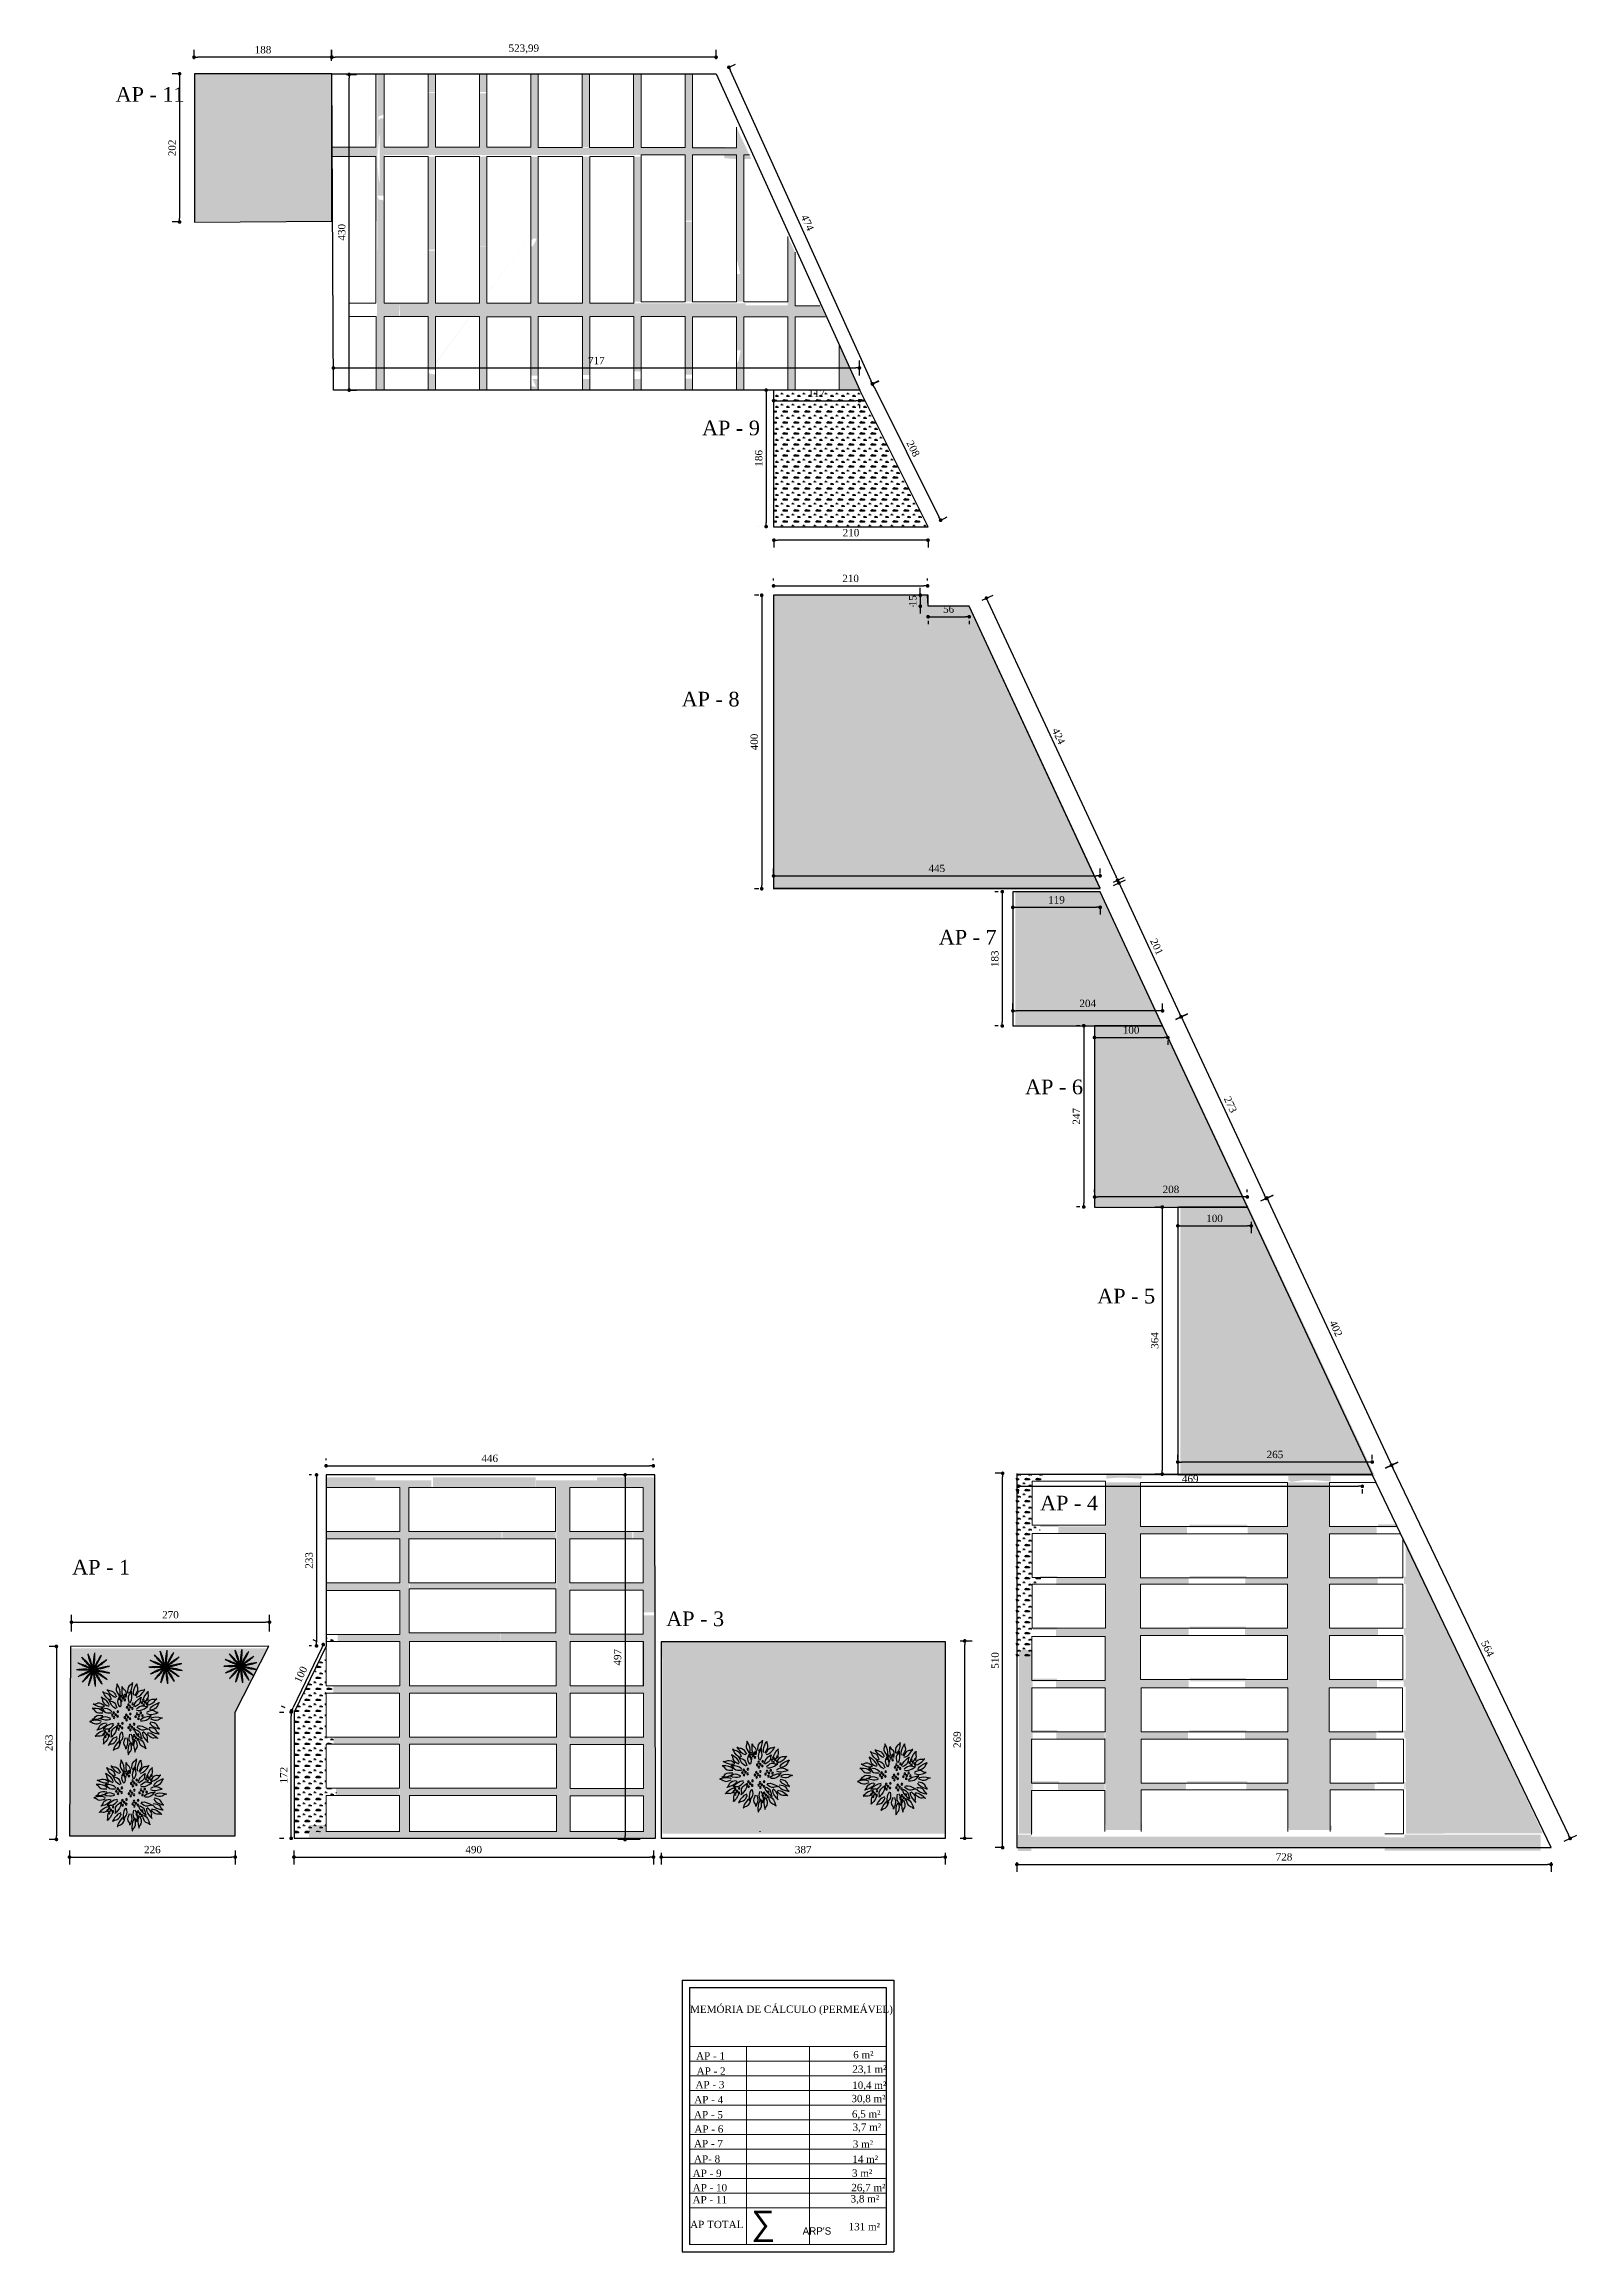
# Model space of a CAD drawing. Header units: centimetres. Extents: x -48696 to 156237, y -5617 to 29024.
# Drawn here: x -28950 to -26861, y 3502 to 6510 of the extents above; entities that cross this region are included whole.
import ezdxf

# ---------------------------------------------------------------- set-up
doc = ezdxf.new("R2010")
doc.units = ezdxf.units.CM
for name, color, linetype, lineweight in [('COTAS', 7, 'Continuous', 0), ('Hachura', 1, 'Continuous', 9), ('Parede Baixa', 5, 'Continuous', 50), ('Pilares Sub-solo', 7, 'Continuous', 70), ('Pisos Externos', 15, 'Continuous', 9)]:
    doc.layers.add(name, color=color, linetype=linetype, lineweight=lineweight)
for name, color, linetype in [('MOLHO', 114, 'Continuous'), ('paisajismo', 7, 'Continuous'), ('PN010', 1, 'Continuous')]:
    doc.layers.add(name, color=color, linetype=linetype)
doc.styles.add('Valéria', font='romantic.ttf', dxfattribs={"height": 10})
doc.dimstyles.new('Cota - 50', dxfattribs={"dimtxt": 10, "dimasz": 5, "dimexe": 10, "dimexo": 20, "dimgap": 5, "dimtad": 1, "dimtxsty": 'Valéria', "dimblk": 'DOT', "dimcen": 0, "dimclrd": 12, "dimclre": 12, "dimclrt": 2, "dimazin": 2, "dimtfac": 1, "dimtix": 1, "dimtmove": 0, "dimatfit": 3, "dimldrblk": 'DOT', "dimfxl": 1, "dimarcsym": 0})
pattern_1 = [(360, (-12244.762, -7266.615), (15, 15), [2.25, -0.45, 0.6, -0.45, 2.25, -9]), (360, (-12245.512, -7266.165), (15, 15), [1.5, -1.125, 2.25, -1.125, 1.5, -7.5]), (360, (-12240.262, -7260.165), (15, 15), [1.875, -0.75, 1.875, -10.5]), (360, (-12247.762, -7257.165), (15, 15), [0.75, -1.5, 0.75, -12]), (90, (-12246.262, -7257.165), (-15, 15), [1.35, -13.65]), (90, (-12241.762, -7266.165), (-15, 15), [1.5, -13.5]), (90, (-12238.012, -7260.165), (-15, 15), [1.5, -13.5]), (45, (-12239.812, -7266.315), (9e-15, 15), [1.5, -19.713203]), (135, (-12243.712, -7266.315), (-15, 9e-15), [1.5, -19.713203]), (63.43495, (-12240.2615, -7266.24), (8e-10, 15), [1.5, -32.04102]), (75.963757, (-12241.0115, -7266.1652), (5e-10, 15), [1.5, -60.346584]), (75.963757, (-12237.2615, -7260.1652), (5e-10, 15), [1.2, -60.646584]), (75.963757, (-12245.9615, -7257.1652), (5e-10, 15), [1.05, -60.796584]), (104.036243, (-12242.5115, -7266.1652), (-5e-10, 15), [1.5, -60.346584]), (104.036243, (-12238.7615, -7260.1652), (-5e-10, 15), [1.2, -60.646584]), (104.036243, (-12246.5615, -7257.1652), (-5e-10, 15), [1.05, -60.796584]), (116.56505, (-12243.2615, -7266.24), (-6e-09, 15), [1.5, -32.041002])]
pattern_2 = [(360, (-9274.345, 1001.251), (15, 15), [2.25, -0.45, 0.6, -0.45, 2.25, -9]), (360, (-9275.095, 1001.701), (15, 15), [1.5, -1.125, 2.25, -1.125, 1.5, -7.5]), (360, (-9269.845, 1007.701), (15, 15), [1.875, -0.75, 1.875, -10.5]), (360, (-9277.345, 1010.701), (15, 15), [0.75, -1.5, 0.75, -12]), (90, (-9275.845, 1010.701), (-15, 15), [1.35, -13.65]), (90, (-9271.345, 1001.701), (-15, 15), [1.5, -13.5]), (90, (-9267.595, 1007.701), (-15, 15), [1.5, -13.5]), (45, (-9269.395, 1001.551), (9e-15, 15), [1.5, -19.713203]), (135, (-9273.295, 1001.551), (-15, 9e-15), [1.5, -19.713203]), (63.43495, (-9269.845, 1001.626), (8e-10, 15), [1.5, -32.04102]), (75.963757, (-9270.595, 1001.701), (5e-10, 15), [1.5, -60.346584]), (75.963757, (-9266.845, 1007.701), (5e-10, 15), [1.2, -60.646584]), (75.963757, (-9275.545, 1010.701), (5e-10, 15), [1.05, -60.796584]), (104.036243, (-9272.095, 1001.701), (-5e-10, 15), [1.5, -60.346584]), (104.036243, (-9268.345, 1007.701), (-5e-10, 15), [1.2, -60.646584]), (104.036243, (-9276.145, 1010.701), (-5e-10, 15), [1.05, -60.796584]), (116.56505, (-9272.845, 1001.626), (-6e-09, 15), [1.5, -32.041002])]
pattern_3 = [(360, (-12178.3, 5019.245), (15, 15), [2.25, -0.45, 0.6, -0.45, 2.25, -9]), (360, (-12179.05, 5019.695), (15, 15), [1.5, -1.125, 2.25, -1.125, 1.5, -7.5]), (360, (-12173.8, 5025.695), (15, 15), [1.875, -0.75, 1.875, -10.5]), (360, (-12181.3, 5028.695), (15, 15), [0.75, -1.5, 0.75, -12]), (90, (-12179.8, 5028.695), (-15, 15), [1.35, -13.65]), (90, (-12175.3, 5019.695), (-15, 15), [1.5, -13.5]), (90, (-12171.55, 5025.695), (-15, 15), [1.5, -13.5]), (45, (-12173.351, 5019.545), (9e-15, 15), [1.5, -19.713203]), (135, (-12177.251, 5019.545), (-15, 9e-15), [1.5, -19.713203]), (63.43495, (-12173.8006, 5019.62), (8e-10, 15), [1.5, -32.04102]), (75.963757, (-12174.5506, 5019.6952), (5e-10, 15), [1.5, -60.346584]), (75.963757, (-12170.8006, 5025.6952), (5e-10, 15), [1.2, -60.646584]), (75.963757, (-12179.5006, 5028.6952), (5e-10, 15), [1.05, -60.796584]), (104.036243, (-12176.0506, 5019.6952), (-5e-10, 15), [1.5, -60.346584]), (104.036243, (-12172.3006, 5025.6952), (-5e-10, 15), [1.2, -60.646584]), (104.036243, (-12180.1006, 5028.6952), (-5e-10, 15), [1.05, -60.796584]), (116.56505, (-12176.8006, 5019.62), (-6e-09, 15), [1.5, -32.041002])]

msp = doc.modelspace()

# ---------------------------------------------------------------- texts
at = {"layer": 'COTAS', "color": 1, "char_height": 10, "attachment_point": 1, "style": 'Valéria'}
for s, width, heights, insert in [('AP - 3', 238.0037954, [42.20175], (-28062.62628, 3734.63421)), ('AP - 2', 239.4739883, [58.3481], (-28061.07077, 3753.11057)), ('AP - 4', 240.4340268, [34.85759], (-28064.32102, 3714.15189)), ('AP - 5', 242.0190865, [28.24017], (-28064.67267, 3693.66323)), ('AP - 6', 242.2457938, [45.88558], (-28064.12599, 3674.09825)), ('AP - 7', 237.3095516, [40], (-28064.66453, 3654.37283)), ('AP - 9', 232.2550382, [59.77209], (-28066.43966, 3613.77478)), ('AP- 8', 240.3724956, [28.94852], (-28064.64927, 3633.2953)), ('AP - 10\\P', 233.2672775, [34.02847], (-28066.48337, 3594.20898)), ('AP - 11', 226.0898105, [36.41709], (-28066.60264, 3577.84351)), ('AP TOTAL', 371.0155322, [76.30363], (-28069.89236, 3544.11682))]:
    msp.add_mtext_dynamic_manual_height_columns(s, width=width, gutter_width=50, heights=heights, dxfattribs=dict(at, insert=insert))
at = {"layer": 'Pilares Sub-solo', "color": 7, "attachment_point": 1, "style": 'Valéria'}
for s, width, heights, insert, char_height in [('{\\C1;AP - 11}', 228.393323, [9.00998], (-28852.96921, 6451.74129), 20), ('{\\C1;AP - 9}', 228.393323, [9.00998], (-28053.68425, 5997.2513), 20), ('{\\C1;AP - 8}', 228.393323, [9.00998], (-28081.48793, 5627.67169), 20), ('{\\C1;AP - 7}', 228.393323, [9.00998], (-27731.00412, 5303.28838), 20), ('{\\C1;AP - 6}', 228.393323, [9.00998], (-27613.4161, 5099.2345), 20), ('{\\C1;AP - 5}', 228.393323, [9.00998], (-27515.02534, 4814.15634), 20), ('{\\C1;AP - 4}', 228.393323, [9.00998], (-27592.90881, 4532.18266), 20), ('{\\C1;AP - 1}', 228.393323, [9.00998], (-28912.16345, 4444.7674), 20), ('{\\C1;AP - 3}', 228.393323, [9.00998], (-28102.50697, 4374.43261), 20), ('\\pxi1.1899;{\\C1;MEMÓRIA DE CÁLCULO (PERMEÁVEL)}', 1565.5593968, [48.54125], (-28081.95777, 3837.42349), 10), ('{\\C1;AP - 1}', 228.393323, [9.00998], (-28061.79349, 3773.80035), 10), ('{\\C1;6 m²}', 228.393323, [9.00998], (-27847.64135, 3775.32962), 10), ('{\\C1;23,1 m²}', 228.393323, [9.00998], (-27848.83912, 3755.79376), 10), ('{\\C1;10,4 m²}', 228.393323, [9.00998], (-27849.06137, 3733.86715), 10), ('{\\C1;30,8 m²}', 228.393323, [9.00998], (-27850.08646, 3715.69642), 10), ('{\\C1;6,5 m²}', 228.393323, [9.00998], (-27849.40117, 3694.61802), 10), ('{\\C1;3,7 m²}', 228.393323, [9.00998], (-27848.59968, 3676.77903), 10), ('{\\C1;3 m²}', 228.393323, [9.00998], (-27848.24443, 3653.65246), 10), ('{\\C1;3 m²}', 228.393323, [9.00998], (-27849.32326, 3614.067), 10), ('{\\C1;14 m²}', 228.393323, [9.00998], (-27848.94139, 3633.01253), 10), ('{\\C1;26,7 m²}', 228.393323, [9.00998], (-27850.32113, 3594.40105), 10), ("\\pxi-3,l4,t4;{\\fArial|b0|i0|c0|p34;\\H3.2499x;\\C256;∑^I\\fMS Shell Dlg 2|b0|i0|c0|p0;\\H0.3077x;ARP'S}", 862.6966509, [0], (-27996.57089, 3557.69667), 10), ('{\\C1;3,8 m²}', 228.393323, [31.15822], (-27851.1997, 3579.06763), 10), ('{\\C1;131 m²}', 268.0709358, [9.00998], (-27853.93602, 3541.19842), 10)]:
    msp.add_mtext_dynamic_manual_height_columns(s, width=width, gutter_width=50, heights=heights, dxfattribs=dict(at, insert=insert, char_height=char_height))

# ---------------------------------------------------------------- blocks, each defined once
blk = doc.blocks.new('A$C375069E9')
at = {"layer": 'paisajismo', "color": 221}
for centre in [(0.523, 1.919), (0.533, 1.759), (0.603, 1.819), (0.653, 1.719), (0.663, 1.889), (0.713, 1.799), (1.034, 1.759), (1.044, 1.598), (1.115, 1.658), (1.165, 1.558), (1.175, 1.729), (1.225, 1.638), (1.295, 2.06), (1.305, 1.899), (1.375, 1.959), (1.426, 1.859), (1.436, 2.03), (1.486, 1.939), (0.693, 1.348), (0.753, 1.448), (0.814, 1.358), (0.834, 1.247), (0.884, 1.418), (0.934, 1.317), (0.984, 1.057), (0.994, 0.896), (1.064, 0.956), (1.115, 1.408), (1.115, 0.856), (1.125, 1.247), (1.125, 1.027), (1.175, 0.936), (1.195, 1.307), (1.245, 1.207), (1.255, 1.378), (1.305, 1.287), (1.386, 1.087), (1.396, 0.926), (1.466, 0.986), (1.516, 0.886), (1.526, 1.057), (1.546, 1.488), (1.556, 1.327), (1.576, 0.966), (1.626, 1.388), (1.677, 1.287), (1.687, 1.458), (1.737, 1.368), (1.847, 0.826), (1.988, 0.796), (0.844, 0.696), (0.854, 0.535), (0.924, 0.595), (0.974, 0.495), (0.984, 0.666), (1.034, 0.575), (1.857, 0.666), (1.927, 0.726), (1.978, 0.625), (2.038, 0.706)]:
    blk.add_circle(centre, 0.0284, dxfattribs=at)
at = {"layer": 'paisajismo', "color": 124}
for points in [[(0.998, 2.06), (0.956, 2.334), (0.888, 2.44), (0.889, 2.435), (0.863, 2.285), (0.965, 2.054)], [(1.176, 2.118), (1.049, 2.364), (1.042, 2.49), (1.043, 2.485), (1.153, 2.379), (1.207, 2.133)], [(1.308, 1.969), (1.401, 2.229), (1.391, 2.355), (1.391, 2.35), (1.296, 2.23), (1.275, 1.979)], [(1.475, 2.065), (1.512, 2.34), (1.578, 2.447), (1.577, 2.442), (1.606, 2.292), (1.509, 2.06)], [(0.438, 1.564), (0.237, 1.755), (0.118, 1.797), (0.122, 1.794), (0.194, 1.659), (0.415, 1.539)], [(0.553, 1.432), (0.276, 1.415), (0.158, 1.46), (0.163, 1.459), (0.305, 1.517), (0.551, 1.466)], [(0.543, 1.718), (0.292, 1.836), (0.209, 1.931), (0.213, 1.928), (0.366, 1.911), (0.558, 1.749)], [(0.664, 1.826), (0.579, 2.089), (0.495, 2.183), (0.497, 2.179), (0.495, 2.026), (0.632, 1.814)], [(0.896, 1.541), (0.624, 1.594), (0.52, 1.667), (0.525, 1.665), (0.677, 1.685), (0.903, 1.575)], [(0.912, 1.994), (0.683, 2.149), (0.616, 2.257), (0.62, 2.253), (0.767, 2.212), (0.932, 2.022)], [(0.988, 1.675), (0.841, 1.91), (0.737, 1.981), (0.74, 1.977), (0.775, 1.828), (0.959, 1.656)], [(1.122, 1.799), (1.058, 2.068), (1.082, 2.193), (1.082, 2.187), (1.163, 2.058), (1.156, 1.806)], [(1.453, 1.657), (1.451, 1.934), (1.501, 2.049), (1.5, 2.044), (1.55, 1.9), (1.487, 1.656)], [(1.602, 1.593), (1.803, 1.784), (1.851, 1.901), (1.848, 1.896), (1.709, 1.832), (1.578, 1.618)], [(1.614, 1.981), (1.84, 2.142), (1.904, 2.25), (1.9, 2.247), (1.754, 2.203), (1.593, 2.009)], [(1.751, 1.486), (2.002, 1.603), (2.129, 1.605), (2.124, 1.604), (2.013, 1.498), (1.765, 1.455)], [(1.798, 1.89), (2.008, 2.07), (2.062, 2.185), (2.059, 2.181), (1.917, 2.123), (1.775, 1.916)], [(1.836, 1.699), (2.004, 1.919), (2.114, 1.98), (2.111, 1.977), (2.062, 1.832), (1.862, 1.678)], [(2.005, 1.668), (2.28, 1.695), (2.39, 1.758), (2.385, 1.756), (2.236, 1.791), (2.001, 1.702)], [(2.053, 1.488), (2.306, 1.601), (2.432, 1.601), (2.427, 1.6), (2.315, 1.496), (2.066, 1.456)], [(0.405, 1.262), (0.131, 1.304), (0.009, 1.27), (0.015, 1.27), (0.151, 1.2), (0.401, 1.228)], [(0.447, 1.106), (0.23, 0.934), (0.107, 0.902), (0.112, 0.905), (0.195, 1.033), (0.426, 1.133)], [(0.483, 0.904), (0.251, 0.752), (0.126, 0.732), (0.131, 0.734), (0.226, 0.854), (0.465, 0.933)], [(0.773, 1.195), (0.528, 1.324), (0.402, 1.332), (0.407, 1.33), (0.513, 1.219), (0.758, 1.164)], [(0.883, 0.989), (0.609, 0.948), (0.503, 0.88), (0.508, 0.882), (0.658, 0.855), (0.889, 0.956)], [(0.698, 0.783), (0.595, 0.526), (0.504, 0.438), (0.507, 0.442), (0.516, 0.595), (0.667, 0.796)], [(0.969, 0.852), (0.812, 0.624), (0.705, 0.557), (0.708, 0.561), (0.75, 0.708), (0.941, 0.872)], [(1.416, 0.791), (1.501, 0.528), (1.488, 0.402), (1.487, 0.407), (1.396, 0.53), (1.383, 0.782)], [(1.585, 0.962), (1.685, 0.704), (1.775, 0.615), (1.772, 0.62), (1.766, 0.772), (1.617, 0.976)], [(1.701, 1.076), (1.958, 0.973), (2.046, 0.883), (2.041, 0.885), (1.889, 0.894), (1.687, 1.045)], [(1.8, 1.231), (2.076, 1.215), (2.195, 1.26), (2.189, 1.259), (2.047, 1.316), (1.801, 1.265)], [(1.928, 1.076), (2.139, 0.896), (2.26, 0.861), (2.255, 0.863), (2.177, 0.995), (1.949, 1.102)], [(1.972, 0.836), (2.229, 0.733), (2.317, 0.642), (2.312, 0.645), (2.16, 0.653), (1.958, 0.804)], [(2.055, 1.326), (2.31, 1.218), (2.436, 1.221), (2.431, 1.222), (2.317, 1.323), (2.067, 1.357)], [(2.115, 1.151), (2.39, 1.183), (2.511, 1.145), (2.506, 1.145), (2.367, 1.08), (2.118, 1.117)], [(0.524, 0.758), (0.266, 0.658), (0.177, 0.569), (0.181, 0.571), (0.334, 0.578), (0.537, 0.726)], [(0.798, 0.546), (0.619, 0.335), (0.583, 0.214), (0.585, 0.218), (0.717, 0.297), (0.825, 0.524)], [(0.953, 0.499), (0.985, 0.224), (0.947, 0.103), (0.948, 0.108), (0.882, 0.247), (0.919, 0.496)], [(1.098, 0.722), (1.022, 0.455), (1.04, 0.33), (1.041, 0.335), (1.128, 0.461), (1.131, 0.713)], [(1.128, 0.401), (1.199, 0.134), (1.18, 0.009), (1.179, 0.014), (1.094, 0.142), (1.095, 0.393)], [(1.244, 0.6), (1.226, 0.324), (1.271, 0.206), (1.27, 0.211), (1.328, 0.353), (1.278, 0.599)], [(1.466, 0.475), (1.657, 0.274), (1.699, 0.155), (1.696, 0.159), (1.561, 0.231), (1.441, 0.452)], [(1.582, 0.621), (1.799, 0.449), (1.858, 0.337), (1.854, 0.341), (1.71, 0.393), (1.56, 0.595)], [(1.856, 0.722), (1.956, 0.464), (2.046, 0.374), (2.043, 0.379), (2.037, 0.532), (1.888, 0.735)]]:
    blk.add_spline(points, degree=3, dxfattribs=at)
blk = doc.blocks.new('MOLHO2')
for points in [[(-0.451, 0.08, -0.04965), (-0.494, 0.095, -0.013329), (-0.656, 0.143, -0.009979), (-0.705, 0.159, -0.607526)], [(-0.442, 0.121, 0.04965), (-0.487, 0.127, 0.013329), (-0.654, 0.154, 0.009979), (-0.705, 0.159, 0.607526)], [(-0.354, 0.291, 0.04965), (-0.393, 0.314, 0.013329), (-0.535, 0.406, 0.009979), (-0.579, 0.432, 0.607526)], [(-0.379, 0.257, -0.04965), (-0.413, 0.288, -0.013329), (-0.542, 0.397, -0.009979), (-0.579, 0.432, -0.607526)], [(0, 0, -0.009979), (-0.051, 0.006, -0.013329), (-0.218, 0.032, -0.009462), (-0.451, 0.08, -0.009462)], [(0, 0, 0.009979), (-0.048, 0.017, 0.013329), (-0.21, 0.064, 0.009462), (-0.442, 0.121, 0.009462)], [(0, 0, -0.009979), (-0.044, 0.026, -0.013329), (-0.186, 0.118, -0.009462), (-0.379, 0.257, -0.009462)], [(0, 0, 0.009979), (-0.037, 0.035, 0.013329), (-0.166, 0.144, 0.009462), (-0.354, 0.291, 0.009462)], [(-0.205, 0.41, 0.04965), (-0.231, 0.447, 0.013329), (-0.323, 0.589, 0.009979), (-0.353, 0.63, 0.607526)], [(-0.242, 0.389, -0.04965), (-0.26, 0.431, -0.013329), (-0.333, 0.583, -0.009979), (-0.353, 0.63, -0.607526)], [(0, 0, -0.009979), (-0.03, 0.041, -0.013329), (-0.122, 0.183, -0.009462), (-0.242, 0.389, -0.009462)], [(0, 0, 0.009979), (-0.02, 0.047, 0.013329), (-0.093, 0.199, 0.009462), (-0.205, 0.41, 0.009462)], [(-0.063, 0.454, -0.04965), (-0.063, 0.499, -0.013329), (-0.067, 0.668, -0.009979), (-0.066, 0.719, -0.607526)], [(-0.021, 0.458, 0.04965), (-0.03, 0.502, 0.013329), (-0.056, 0.669, 0.009979), (-0.066, 0.719, 0.607526)], [(0, 0, -0.009979), (-0.01, 0.05, -0.013329), (-0.037, 0.217, -0.009462), (-0.063, 0.454, -0.009462)], [(0, 0, 0.009979), (0.001, 0.051, 0.013329), (-0.004, 0.22, 0.009462), (-0.021, 0.458, 0.009462)], [(0, 0, -0.009979), (0.011, 0.05, -0.013329), (0.055, 0.213, -0.009462), (0.127, 0.44, -0.009462)], [(0, 0, 0.009979), (0.022, 0.046, 0.013329), (0.086, 0.202, 0.009462), (0.167, 0.427, 0.009462)], [(0, 0, -0.009979), (0.03, 0.041, -0.013329), (0.137, 0.172, -0.009462), (0.295, 0.35, -0.009462)], [(0, 0, 0.009979), (0.038, 0.033, 0.013329), (0.161, 0.15, 0.009462), (0.326, 0.322, 0.009462)], [(0, 0, -0.009979), (0.044, 0.025, -0.013329), (0.195, 0.102, -0.009462), (0.412, 0.2, -0.009462)], [(0, 0, 0.009979), (0.049, 0.015, 0.013329), (0.208, 0.071, 0.009462), (0.429, 0.161, 0.009462)], [(0, 0, -0.009979), (0.051, 0.005, -0.013329), (0.22, 0.014, -0.009462), (0.458, 0.015, -0.009462)], [(0.127, 0.44, -0.04965), (0.146, 0.482, -0.013329), (0.21, 0.638, -0.009979), (0.232, 0.684, -0.607526)], [(0.167, 0.427, 0.04965), (0.177, 0.471, 0.013329), (0.221, 0.634, 0.009979), (0.232, 0.684, 0.607526)], [(0.295, 0.35, -0.04965), (0.329, 0.381, -0.013329), (0.452, 0.497, -0.009979), (0.49, 0.531, -0.607526)], [(0.326, 0.322, 0.04965), (0.353, 0.358, 0.013329), (0.46, 0.49, 0.009979), (0.49, 0.531, 0.607526)], [(0.412, 0.2, -0.04965), (0.455, 0.214, -0.013329), (0.615, 0.271, -0.009979), (0.664, 0.285, -0.607526)], [(0.429, 0.161, 0.04965), (0.469, 0.183, 0.013329), (0.619, 0.26, 0.009979), (0.664, 0.285, 0.607526)], [(0.458, 0.015, -0.04965), (0.503, 0.01, -0.013329), (0.672, -0.003, -0.009979), (0.722, -0.009, -0.607526)], [(-0.453, -0.069, 0.04965), (-0.496, -0.082, 0.013329), (-0.66, -0.126, 0.009979), (-0.708, -0.141, 0.607526)], [(-0.445, -0.11, -0.04965), (-0.49, -0.114, -0.013329), (-0.658, -0.137, -0.009979), (-0.708, -0.141, -0.607526)], [(-0.386, -0.247, 0.04965), (-0.42, -0.277, 0.013329), (-0.552, -0.383, 0.009979), (-0.59, -0.417, 0.607526)], [(-0.362, -0.281, -0.04965), (-0.401, -0.304, -0.013329), (-0.545, -0.392, -0.009979), (-0.59, -0.417, -0.607526)], [(0, 0, 0.009979), (-0.051, -0.004, 0.013329), (-0.218, -0.027, 0.009462), (-0.453, -0.069, 0.009462)], [(0, 0, -0.009979), (-0.048, -0.015, -0.013329), (-0.212, -0.059, -0.009462), (-0.445, -0.11, -0.009462)], [(0, 0, 0.009979), (-0.045, -0.025, 0.013329), (-0.189, -0.113, 0.009462), (-0.386, -0.247, 0.009462)], [(-0.252, -0.383, 0.04965), (-0.271, -0.424, 0.013329), (-0.348, -0.575, 0.009979), (-0.369, -0.621, 0.607526)], [(-0.216, -0.404, -0.04965), (-0.243, -0.441, -0.013329), (-0.338, -0.58, -0.009979), (-0.369, -0.621, -0.607526)], [(0, 0, -0.009979), (-0.038, -0.034, -0.013329), (-0.17, -0.14, -0.009462), (-0.362, -0.281, -0.009462)], [(0, 0, 0.009979), (-0.031, -0.041, 0.013329), (-0.126, -0.18, 0.009462), (-0.252, -0.383, 0.009462)], [(0, 0, -0.009979), (-0.021, -0.046, -0.013329), (-0.098, -0.197, -0.009462), (-0.216, -0.404, -0.009462)], [(-0.075, -0.452, 0.04965), (-0.075, -0.497, 0.013329), (-0.084, -0.666, 0.009979), (-0.085, -0.717, 0.607526)], [(-0.033, -0.457, -0.04965), (-0.043, -0.501, -0.013329), (-0.073, -0.668, -0.009979), (-0.085, -0.717, -0.607526)], [(0, 0, 0.009979), (-0.012, -0.05, 0.013329), (-0.042, -0.216, 0.009462), (-0.075, -0.452, 0.009462)], [(0, 0, -0.009979), (0, -0.051, -0.013329), (-0.009, -0.22, -0.009462), (-0.033, -0.457, -0.009462)], [(0, 0, -0.009979), (0.038, -0.034, -0.013329), (0.157, -0.154, -0.009462), (0.318, -0.33, -0.009462)], [(0, 0, 0.009979), (0.05, -0.006, 0.013329), (0.219, -0.019, 0.009462), (0.457, -0.027, 0.009462)], [(0, 0, 0.009979), (0.044, -0.026, 0.013329), (0.192, -0.107, 0.009462), (0.407, -0.211, 0.009462)], [(0, 0, -0.009979), (0.048, -0.016, -0.013329), (0.206, -0.077, -0.009462), (0.425, -0.172, -0.009462)], [(0, 0, 0.009979), (0.029, -0.042, 0.013329), (0.132, -0.176, 0.009462), (0.286, -0.358, 0.009462)], [(0, 0, 0.009979), (0.01, -0.05, 0.013329), (0.049, -0.214, 0.009462), (0.116, -0.443, 0.009462)], [(0, 0, -0.009979), (0.02, -0.047, -0.013329), (0.081, -0.205, -0.009462), (0.156, -0.431, -0.009462)], [(0.116, -0.443, 0.04965), (0.133, -0.485, 0.013329), (0.194, -0.643, 0.009979), (0.214, -0.69, 0.607526)], [(0.156, -0.431, -0.04965), (0.165, -0.475, -0.013329), (0.205, -0.64, -0.009979), (0.214, -0.69, -0.607526)], [(0.286, -0.358, 0.04965), (0.319, -0.389, 0.013329), (0.439, -0.509, 0.009979), (0.476, -0.543, 0.607526)], [(0.318, -0.33, -0.04965), (0.344, -0.367, -0.013329), (0.447, -0.501, -0.009979), (0.476, -0.543, -0.607526)], [(0.407, -0.211, 0.04965), (0.45, -0.225, 0.013329), (0.608, -0.286, 0.009979), (0.656, -0.302, 0.607526)], [(0.425, -0.172, -0.04965), (0.464, -0.195, -0.013329), (0.612, -0.276, -0.009979), (0.656, -0.302, -0.607526)], [(0.457, -0.027, 0.04965), (0.503, -0.023, 0.013329), (0.672, -0.014, 0.009979), (0.722, -0.009, 0.607526)]]:
    blk.add_lwpolyline(points, format="xyb")
blk = doc.blocks.new('VEG3')
at = {"layer": 'MOLHO', "xscale": 0.6290189251151159, "yscale": 0.6290189251151159, "zscale": 0.6290189251151159}
blk.add_blockref('MOLHO2', (-0.121, 0.067), dxfattribs=at)
blk = doc.blocks.new('_Dot')
at = {"color": 0, "linetype": 'ByBlock', "lineweight": -2}
blk.add_line((-0.5, 0), (-1, 0), dxfattribs=at)
at = {"color": 0, "linetype": 'ByBlock', "const_width": 0.5}
blk.add_lwpolyline([(-0.25, 0, 1), (0.25, 0, 1)], format="xyb", close=True, dxfattribs=at)
blk = doc.blocks.new('*D1119')
at = {"color": 12, "lineweight": -2, "transparency": 16777216}
for p, q in [((-28934.3, 4326.8), (-28943.7, 4326.8)), ((-28933.7, 4321.8), (-28933.7, 4068.8)), ((-28934.3, 4063.8), (-28943.7, 4063.8))]:
    blk.add_line(p, q, dxfattribs=at)
at = {"layer": 'Defpoints', "color": 0, "transparency": 16777216}
for p in [(-28914.3, 4326.8), (-28933.7, 4063.8), (-28914.3, 4063.8)]:
    blk.add_point(p, dxfattribs=at)
at = {"color": 12, "lineweight": -2, "transparency": 16777216, "xscale": 5, "yscale": 5, "zscale": 5}
for p, rotation in [((-28933.7, 4326.8), 90), ((-28933.7, 4063.8), 270)]:
    blk.add_blockref('_Dot', p, dxfattribs=dict(at, rotation=rotation))
at = {"color": 2, "transparency": 16777216, "insert": (-28943.8, 4195.3), "char_height": 10, "attachment_point": 5, "rotation": 90, "style": 'Valéria'}
blk.add_mtext('263', dxfattribs=at)
blk = doc.blocks.new('*D1120')
at = {"color": 12, "lineweight": -2, "transparency": 16777216}
for p, q in [((-28913.2, 4347), (-28913.2, 4369.8)), ((-28643.2, 4347), (-28643.2, 4369.8)), ((-28908.2, 4359.8), (-28648.2, 4359.8))]:
    blk.add_line(p, q, dxfattribs=at)
at = {"layer": 'Defpoints', "color": 0, "transparency": 16777216}
for p in [(-28643.2, 4359.8), (-28913.2, 4327), (-28643.2, 4327)]:
    blk.add_point(p, dxfattribs=at)
at = {"color": 12, "lineweight": -2, "transparency": 16777216, "xscale": 5, "yscale": 5, "zscale": 5, "rotation": 180}
blk.add_blockref('_Dot', (-28913.2, 4359.8), dxfattribs=at)
at = {"color": 12, "lineweight": -2, "transparency": 16777216, "xscale": 5, "yscale": 5, "zscale": 5}
blk.add_blockref('_Dot', (-28643.2, 4359.8), dxfattribs=at)
at = {"color": 2, "transparency": 16777216, "insert": (-28778.2, 4369.9), "char_height": 10, "attachment_point": 5, "style": 'Valéria'}
blk.add_mtext('270', dxfattribs=at)
blk = doc.blocks.new('*D1121')
at = {"color": 12, "lineweight": -2, "transparency": 16777216}
for p, q in [((-28915.9, 4048.8), (-28915.9, 4029.7)), ((-28910.9, 4039.7), (-28694.9, 4039.7)), ((-28689.9, 4048.8), (-28689.9, 4029.7))]:
    blk.add_line(p, q, dxfattribs=at)
at = {"layer": 'Defpoints', "color": 0, "transparency": 16777216}
for p in [(-28915.9, 4068.8), (-28689.9, 4068.8), (-28689.9, 4039.7)]:
    blk.add_point(p, dxfattribs=at)
at = {"color": 12, "lineweight": -2, "transparency": 16777216, "xscale": 5, "yscale": 5, "zscale": 5, "rotation": 180}
blk.add_blockref('_Dot', (-28915.9, 4039.7), dxfattribs=at)
at = {"color": 12, "lineweight": -2, "transparency": 16777216, "xscale": 5, "yscale": 5, "zscale": 5}
blk.add_blockref('_Dot', (-28689.9, 4039.7), dxfattribs=at)
at = {"color": 2, "transparency": 16777216, "insert": (-28802.9, 4049.9), "char_height": 10, "attachment_point": 5, "style": 'Valéria'}
blk.add_mtext('226', dxfattribs=at)
blk = doc.blocks.new('*D1122')
at = {"color": 12, "lineweight": -2, "transparency": 16777216}
for p, q in [((-28609.9, 4048.8), (-28609.9, 4029.7)), ((-28604.9, 4039.7), (-28124.9, 4039.7)), ((-28119.9, 4048.8), (-28119.9, 4029.7))]:
    blk.add_line(p, q, dxfattribs=at)
at = {"layer": 'Defpoints', "color": 0, "transparency": 16777216}
for p in [(-28609.9, 4068.8), (-28119.9, 4068.8), (-28119.9, 4039.7)]:
    blk.add_point(p, dxfattribs=at)
at = {"color": 12, "lineweight": -2, "transparency": 16777216, "xscale": 5, "yscale": 5, "zscale": 5, "rotation": 180}
blk.add_blockref('_Dot', (-28609.9, 4039.7), dxfattribs=at)
at = {"color": 12, "lineweight": -2, "transparency": 16777216, "xscale": 5, "yscale": 5, "zscale": 5}
blk.add_blockref('_Dot', (-28119.9, 4039.7), dxfattribs=at)
at = {"color": 2, "transparency": 16777216, "insert": (-28364.9, 4049.9), "char_height": 10, "attachment_point": 5, "style": 'Valéria'}
blk.add_mtext('490', dxfattribs=at)
blk = doc.blocks.new('*D1125')
at = {"color": 12, "lineweight": -2, "transparency": 16777216}
for p, q in [((-28138.2, 4560.5), (-28168.6, 4560.5)), ((-28158.6, 4555.5), (-28158.6, 4068.5)), ((-28138.2, 4063.5), (-28168.6, 4063.5))]:
    blk.add_line(p, q, dxfattribs=at)
at = {"layer": 'Defpoints', "color": 0, "transparency": 16777216}
for p in [(-28118.2, 4560.5), (-28158.6, 4063.5), (-28118.2, 4063.5)]:
    blk.add_point(p, dxfattribs=at)
at = {"color": 12, "lineweight": -2, "transparency": 16777216, "xscale": 5, "yscale": 5, "zscale": 5}
for p, rotation in [((-28158.6, 4560.5), 90), ((-28158.6, 4063.5), 270)]:
    blk.add_blockref('_Dot', p, dxfattribs=dict(at, rotation=rotation))
at = {"color": 2, "transparency": 16777216, "insert": (-28168.8, 4312), "char_height": 10, "attachment_point": 5, "rotation": 90, "style": 'Valéria'}
blk.add_mtext('497', dxfattribs=at)
blk = doc.blocks.new('*D1127')
at = {"color": 12, "lineweight": -2, "transparency": 16777216}
for p, q in [((-28566.1, 4580.5), (-28566.1, 4582.9)), ((-28561.1, 4572.9), (-28125.1, 4572.9)), ((-28120.1, 4580.5), (-28120.1, 4582.9))]:
    blk.add_line(p, q, dxfattribs=at)
at = {"layer": 'Defpoints', "color": 0, "transparency": 16777216}
for p in [(-28120.1, 4572.9), (-28566.1, 4560.5), (-28120.1, 4560.5)]:
    blk.add_point(p, dxfattribs=at)
at = {"color": 12, "lineweight": -2, "transparency": 16777216, "xscale": 5, "yscale": 5, "zscale": 5, "rotation": 180}
blk.add_blockref('_Dot', (-28566.1, 4572.9), dxfattribs=at)
at = {"color": 12, "lineweight": -2, "transparency": 16777216, "xscale": 5, "yscale": 5, "zscale": 5}
blk.add_blockref('_Dot', (-28120.1, 4572.9), dxfattribs=at)
at = {"color": 2, "transparency": 16777216, "insert": (-28343.1, 4583.1), "char_height": 10, "attachment_point": 5, "style": 'Valéria'}
blk.add_mtext('446', dxfattribs=at)
blk = doc.blocks.new('*D1128')
at = {"color": 12, "lineweight": -2, "transparency": 16777216}
for p, q in [((-28586.1, 4560.5), (-28589.1, 4560.5)), ((-28579.1, 4555.5), (-28579.1, 4332.5)), ((-28586.1, 4327.5), (-28589.1, 4327.5))]:
    blk.add_line(p, q, dxfattribs=at)
at = {"layer": 'Defpoints', "color": 0, "transparency": 16777216}
for p in [(-28566.1, 4560.5), (-28579.1, 4327.5), (-28566.1, 4327.5)]:
    blk.add_point(p, dxfattribs=at)
at = {"color": 12, "lineweight": -2, "transparency": 16777216, "xscale": 5, "yscale": 5, "zscale": 5}
for p, rotation in [((-28579.1, 4560.5), 90), ((-28579.1, 4327.5), 270)]:
    blk.add_blockref('_Dot', p, dxfattribs=dict(at, rotation=rotation))
at = {"color": 2, "transparency": 16777216, "insert": (-28589.2, 4444), "char_height": 10, "attachment_point": 5, "rotation": 90, "style": 'Valéria'}
blk.add_mtext('233', dxfattribs=at)
blk = doc.blocks.new('*D1129')
at = {"color": 12, "lineweight": -2, "transparency": 16777216}
for p, q in [((-28584.2, 4336.1), (-28578.9, 4333.6)), ((-28572, 4324.8), (-28611, 4243.6)), ((-28627.4, 4246), (-28622.2, 4243.4))]:
    blk.add_line(p, q, dxfattribs=at)
at = {"layer": 'Defpoints', "color": 0, "transparency": 16777216}
for p in [(-28566.1, 4327.5), (-28613.1, 4239.1), (-28609.4, 4237.3)]:
    blk.add_point(p, dxfattribs=at)
at = {"color": 12, "lineweight": -2, "transparency": 16777216, "xscale": 5, "yscale": 5, "zscale": 5}
for p, rotation in [((-28569.9, 4329.3), 64.3640966448626), ((-28613.1, 4239.1), 244.3640966448626)]:
    blk.add_blockref('_Dot', p, dxfattribs=dict(at, rotation=rotation))
at = {"color": 2, "transparency": 16777216, "insert": (-28600.6, 4288.6), "char_height": 10, "attachment_point": 5, "rotation": 64.3641, "style": 'Valéria'}
blk.add_mtext('100', dxfattribs=at)
blk = doc.blocks.new('*D1130')
at = {"color": 12, "lineweight": -2, "transparency": 16777216}
for p, q in [((-28629.4, 4237.3), (-28623.7, 4237.3)), ((-28613.7, 4070.3), (-28613.7, 4232.3)), ((-28629.4, 4065.3), (-28623.7, 4065.3))]:
    blk.add_line(p, q, dxfattribs=at)
at = {"layer": 'Defpoints', "color": 0, "transparency": 16777216}
for p in [(-28613.7, 4237.3), (-28609.4, 4237.3), (-28609.4, 4065.3)]:
    blk.add_point(p, dxfattribs=at)
at = {"color": 12, "lineweight": -2, "transparency": 16777216, "xscale": 5, "yscale": 5, "zscale": 5}
for p, rotation in [((-28613.7, 4237.3), 90), ((-28613.7, 4065.3), 270)]:
    blk.add_blockref('_Dot', p, dxfattribs=dict(at, rotation=rotation))
at = {"color": 2, "transparency": 16777216, "insert": (-28623.8, 4151.3), "char_height": 10, "attachment_point": 5, "rotation": 90, "style": 'Valéria'}
blk.add_mtext('172', dxfattribs=at)
blk = doc.blocks.new('*D1131')
at = {"color": 12, "lineweight": -2, "transparency": 16777216}
for p, q in [((-27701.9, 4334.3), (-27685.7, 4334.3)), ((-27695.7, 4070.3), (-27695.7, 4329.3)), ((-27701.9, 4065.3), (-27685.7, 4065.3))]:
    blk.add_line(p, q, dxfattribs=at)
at = {"layer": 'Defpoints', "color": 0, "transparency": 16777216}
for p in [(-27721.9, 4334.3), (-27695.7, 4334.3), (-27721.9, 4065.3)]:
    blk.add_point(p, dxfattribs=at)
at = {"color": 12, "lineweight": -2, "transparency": 16777216, "xscale": 5, "yscale": 5, "zscale": 5}
for p, rotation in [((-27695.7, 4334.3), 90), ((-27695.7, 4065.3), 270)]:
    blk.add_blockref('_Dot', p, dxfattribs=dict(at, rotation=rotation))
at = {"color": 2, "transparency": 16777216, "insert": (-27705.9, 4199.8), "char_height": 10, "attachment_point": 5, "rotation": 90, "style": 'Valéria'}
blk.add_mtext('269', dxfattribs=at)
blk = doc.blocks.new('*D1132')
at = {"color": 12, "lineweight": -2, "transparency": 16777216}
for p, q in [((-28109.3, 4045.3), (-28109.3, 4029.7)), ((-28104.3, 4039.7), (-27727.3, 4039.7)), ((-27722.3, 4045.3), (-27722.3, 4029.7))]:
    blk.add_line(p, q, dxfattribs=at)
at = {"layer": 'Defpoints', "color": 0, "transparency": 16777216}
for p in [(-28109.3, 4065.3), (-27722.3, 4065.3), (-27722.3, 4039.7)]:
    blk.add_point(p, dxfattribs=at)
at = {"color": 12, "lineweight": -2, "transparency": 16777216, "xscale": 5, "yscale": 5, "zscale": 5, "rotation": 180}
blk.add_blockref('_Dot', (-28109.3, 4039.7), dxfattribs=at)
at = {"color": 12, "lineweight": -2, "transparency": 16777216, "xscale": 5, "yscale": 5, "zscale": 5}
blk.add_blockref('_Dot', (-27722.3, 4039.7), dxfattribs=at)
at = {"color": 2, "transparency": 16777216, "insert": (-27915.8, 4049.8), "char_height": 10, "attachment_point": 5, "style": 'Valéria'}
blk.add_mtext('387', dxfattribs=at)
blk = doc.blocks.new('*D1134')
at = {"color": 12, "lineweight": -2, "transparency": 16777216}
for p, q in [((-27624.5, 4032.7), (-27624.5, 4019.7)), ((-26896.5, 4032.7), (-26896.5, 4019.7)), ((-27619.5, 4029.7), (-26901.5, 4029.7))]:
    blk.add_line(p, q, dxfattribs=at)
at = {"layer": 'Defpoints', "color": 0, "transparency": 16777216}
for p in [(-27624.5, 4052.7), (-26896.5, 4052.7), (-26896.5, 4029.7)]:
    blk.add_point(p, dxfattribs=at)
at = {"color": 12, "lineweight": -2, "transparency": 16777216, "xscale": 5, "yscale": 5, "zscale": 5, "rotation": 180}
blk.add_blockref('_Dot', (-27624.5, 4029.7), dxfattribs=at)
at = {"color": 12, "lineweight": -2, "transparency": 16777216, "xscale": 5, "yscale": 5, "zscale": 5}
blk.add_blockref('_Dot', (-26896.5, 4029.7), dxfattribs=at)
at = {"color": 2, "transparency": 16777216, "insert": (-27260.5, 4039.8), "char_height": 10, "attachment_point": 5, "style": 'Valéria'}
blk.add_mtext('728', dxfattribs=at)
blk = doc.blocks.new('*D1135')
at = {"color": 12, "lineweight": -2, "transparency": 16777216}
for p, q in [((-27644.5, 4562.7), (-27654, 4562.7)), ((-27644, 4057.7), (-27644, 4557.7)), ((-27644.5, 4052.7), (-27654, 4052.7))]:
    blk.add_line(p, q, dxfattribs=at)
at = {"layer": 'Defpoints', "color": 0, "transparency": 16777216}
for p in [(-27644, 4562.7), (-27624.5, 4562.7), (-27624.5, 4052.7)]:
    blk.add_point(p, dxfattribs=at)
at = {"color": 12, "lineweight": -2, "transparency": 16777216, "xscale": 5, "yscale": 5, "zscale": 5}
for p, rotation in [((-27644, 4562.7), 90), ((-27644, 4052.7), 270)]:
    blk.add_blockref('_Dot', p, dxfattribs=dict(at, rotation=rotation))
at = {"color": 2, "transparency": 16777216, "insert": (-27654.2, 4307.7), "char_height": 10, "attachment_point": 5, "rotation": 90, "style": 'Valéria'}
blk.add_mtext('510', dxfattribs=at)
blk = doc.blocks.new('*D1136')
at = {"color": 12, "lineweight": -2, "transparency": 16777216}
for p, q in [((-27122.1, 4570), (-27105, 4578.2)), ((-26872.5, 4069.7), (-27111.8, 4569.3)), ((-26878.5, 4061.3), (-26861.4, 4069.5))]:
    blk.add_line(p, q, dxfattribs=at)
at = {"layer": 'Defpoints', "color": 0, "transparency": 16777216}
for p in [(-27114, 4573.8), (-27140.1, 4561.3), (-26896.5, 4052.7)]:
    blk.add_point(p, dxfattribs=at)
at = {"color": 12, "lineweight": -2, "transparency": 16777216, "xscale": 5, "yscale": 5, "zscale": 5}
for p, rotation in [((-27114, 4573.8), 115.5910000751848), ((-26870.4, 4065.2), 295.5910000751848)]:
    blk.add_blockref('_Dot', p, dxfattribs=dict(at, rotation=rotation))
at = {"color": 2, "transparency": 16777216, "insert": (-26983, 4323.9), "char_height": 10, "attachment_point": 5, "rotation": 295.591, "style": 'Valéria'}
blk.add_mtext('564', dxfattribs=at)
blk = doc.blocks.new('*D1137')
at = {"color": 12, "lineweight": -2, "transparency": 16777216}
for p, q in [((-27617.8, 4545), (-27158.8, 4545)), ((-27622.8, 4541.3), (-27622.8, 4535)), ((-27153.8, 4541.3), (-27153.8, 4535))]:
    blk.add_line(p, q, dxfattribs=at)
at = {"layer": 'Defpoints', "color": 0, "transparency": 16777216}
for p in [(-27622.8, 4561.3), (-27153.8, 4561.3), (-27153.8, 4545)]:
    blk.add_point(p, dxfattribs=at)
at = {"color": 12, "lineweight": -2, "transparency": 16777216, "xscale": 5, "yscale": 5, "zscale": 5, "rotation": 180}
blk.add_blockref('_Dot', (-27622.8, 4545), dxfattribs=at)
at = {"color": 12, "lineweight": -2, "transparency": 16777216, "xscale": 5, "yscale": 5, "zscale": 5}
blk.add_blockref('_Dot', (-27153.8, 4545), dxfattribs=at)
at = {"color": 2, "transparency": 16777216, "insert": (-27388.3, 4555.2), "char_height": 10, "attachment_point": 5, "style": 'Valéria'}
blk.add_mtext('469', dxfattribs=at)
blk = doc.blocks.new('*D1138')
at = {"color": 12, "lineweight": -2, "transparency": 16777216}
for p, q in [((-27292.2, 4934), (-27274.8, 4942.1)), ((-27116, 4578.2), (-27281.8, 4933.4)), ((-27122.2, 4569.7), (-27104.8, 4577.9))]:
    blk.add_line(p, q, dxfattribs=at)
at = {"layer": 'Defpoints', "color": 0, "transparency": 16777216}
for p in [(-27283.9, 4937.9), (-27310.4, 4925.6), (-27140.3, 4561.3)]:
    blk.add_point(p, dxfattribs=at)
at = {"color": 12, "lineweight": -2, "transparency": 16777216, "xscale": 5, "yscale": 5, "zscale": 5}
for p, rotation in [((-27283.9, 4937.9), 115.0210508183931), ((-27113.9, 4573.6), 295.0210508183931)]:
    blk.add_blockref('_Dot', p, dxfattribs=dict(at, rotation=rotation))
at = {"color": 2, "transparency": 16777216, "insert": (-27189.7, 4760), "char_height": 10, "attachment_point": 5, "rotation": 295.0211, "style": 'Valéria'}
blk.add_mtext('402', dxfattribs=at)
blk = doc.blocks.new('*D1139')
at = {"color": 12, "lineweight": -2, "transparency": 16777216}
for p, q in [((-27405.3, 4581.3), (-27405.3, 4588.1)), ((-27145.3, 4578.1), (-27400.3, 4578.1)), ((-27140.3, 4581.3), (-27140.3, 4588.1))]:
    blk.add_line(p, q, dxfattribs=at)
at = {"layer": 'Defpoints', "color": 0, "transparency": 16777216}
for p in [(-27405.3, 4578.1), (-27405.3, 4561.3), (-27140.3, 4561.3)]:
    blk.add_point(p, dxfattribs=at)
at = {"color": 12, "lineweight": -2, "transparency": 16777216, "xscale": 5, "yscale": 5, "zscale": 5, "rotation": 180}
blk.add_blockref('_Dot', (-27405.3, 4578.1), dxfattribs=at)
at = {"color": 12, "lineweight": -2, "transparency": 16777216, "xscale": 5, "yscale": 5, "zscale": 5}
blk.add_blockref('_Dot', (-27140.3, 4578.1), dxfattribs=at)
at = {"color": 2, "transparency": 16777216, "insert": (-27272.8, 4588.3), "char_height": 10, "attachment_point": 5, "style": 'Valéria'}
blk.add_mtext('265', dxfattribs=at)
blk = doc.blocks.new('*D1140')
at = {"color": 12, "lineweight": -2, "transparency": 16777216}
for p, q in [((-27425.2, 4925.6), (-27436.5, 4925.6)), ((-27426.5, 4920.6), (-27426.5, 4566.6)), ((-27425.2, 4561.6), (-27436.5, 4561.6))]:
    blk.add_line(p, q, dxfattribs=at)
at = {"layer": 'Defpoints', "color": 0, "transparency": 16777216}
for p in [(-27405.2, 4925.6), (-27426.5, 4561.6), (-27405.2, 4561.6)]:
    blk.add_point(p, dxfattribs=at)
at = {"color": 12, "lineweight": -2, "transparency": 16777216, "xscale": 5, "yscale": 5, "zscale": 5}
for p, rotation in [((-27426.5, 4925.6), 90), ((-27426.5, 4561.6), 270)]:
    blk.add_blockref('_Dot', p, dxfattribs=dict(at, rotation=rotation))
at = {"color": 2, "transparency": 16777216, "insert": (-27436.7, 4743.6), "char_height": 10, "attachment_point": 5, "rotation": 90, "style": 'Valéria'}
blk.add_mtext('364', dxfattribs=at)
blk = doc.blocks.new('*D1141')
at = {"color": 12, "lineweight": -2, "transparency": 16777216}
for p, q in [((-27405.2, 4905.6), (-27405.2, 4889.9)), ((-27305.2, 4905.6), (-27305.2, 4889.9)), ((-27400.2, 4899.9), (-27310.2, 4899.9))]:
    blk.add_line(p, q, dxfattribs=at)
at = {"layer": 'Defpoints', "color": 0, "transparency": 16777216}
for p in [(-27405.2, 4925.6), (-27305.2, 4925.6), (-27305.2, 4899.9)]:
    blk.add_point(p, dxfattribs=at)
at = {"color": 12, "lineweight": -2, "transparency": 16777216, "xscale": 5, "yscale": 5, "zscale": 5, "rotation": 180}
blk.add_blockref('_Dot', (-27405.2, 4899.9), dxfattribs=at)
at = {"color": 12, "lineweight": -2, "transparency": 16777216, "xscale": 5, "yscale": 5, "zscale": 5}
blk.add_blockref('_Dot', (-27305.2, 4899.9), dxfattribs=at)
at = {"color": 2, "transparency": 16777216, "insert": (-27355.2, 4910), "char_height": 10, "attachment_point": 5, "style": 'Valéria'}
blk.add_mtext('100', dxfattribs=at)
blk = doc.blocks.new('*D1142')
at = {"color": 12, "lineweight": -2, "transparency": 16777216}
for p, q in [((-27407.9, 5181.1), (-27391.5, 5188.8)), ((-27398.4, 5180), (-27287, 4941.8)), ((-27292.2, 4933.9), (-27275.8, 4941.5))]:
    blk.add_line(p, q, dxfattribs=at)
at = {"layer": 'Defpoints', "color": 0, "transparency": 16777216}
for p in [(-27426, 5172.7), (-27284.9, 4937.3), (-27310.3, 4925.4)]:
    blk.add_point(p, dxfattribs=at)
at = {"color": 12, "lineweight": -2, "transparency": 16777216, "xscale": 5, "yscale": 5, "zscale": 5}
for p, rotation in [((-27400.5, 5184.6), 115.0719392708607), ((-27284.9, 4937.3), 295.0719392708607)]:
    blk.add_blockref('_Dot', p, dxfattribs=dict(at, rotation=rotation))
at = {"color": 2, "transparency": 16777216, "insert": (-27333.5, 5065.2), "char_height": 10, "attachment_point": 5, "rotation": 295.0719, "style": 'Valéria'}
blk.add_mtext('273', dxfattribs=at)
blk = doc.blocks.new('*D1143')
at = {"color": 12, "lineweight": -2, "transparency": 16777216}
for p, q in [((-27518.6, 4946), (-27518.6, 4949.3)), ((-27315.6, 4939.3), (-27513.6, 4939.3)), ((-27310.6, 4946), (-27310.6, 4949.3))]:
    blk.add_line(p, q, dxfattribs=at)
at = {"layer": 'Defpoints', "color": 0, "transparency": 16777216}
for p in [(-27518.6, 4939.3), (-27518.6, 4926), (-27310.6, 4926)]:
    blk.add_point(p, dxfattribs=at)
at = {"color": 12, "lineweight": -2, "transparency": 16777216, "xscale": 5, "yscale": 5, "zscale": 5, "rotation": 180}
blk.add_blockref('_Dot', (-27518.6, 4939.3), dxfattribs=at)
at = {"color": 12, "lineweight": -2, "transparency": 16777216, "xscale": 5, "yscale": 5, "zscale": 5}
blk.add_blockref('_Dot', (-27310.6, 4939.3), dxfattribs=at)
at = {"color": 2, "transparency": 16777216, "insert": (-27414.6, 4949.5), "char_height": 10, "attachment_point": 5, "style": 'Valéria'}
blk.add_mtext('208', dxfattribs=at)
blk = doc.blocks.new('*D1144')
at = {"color": 12, "lineweight": -2, "transparency": 16777216}
for p, q in [((-27538.9, 5172.7), (-27543.4, 5172.7)), ((-27533.4, 5167.7), (-27533.4, 4930.7)), ((-27538.9, 4925.7), (-27543.4, 4925.7))]:
    blk.add_line(p, q, dxfattribs=at)
at = {"layer": 'Defpoints', "color": 0, "transparency": 16777216}
for p in [(-27518.9, 5172.7), (-27533.4, 4925.7), (-27518.9, 4925.7)]:
    blk.add_point(p, dxfattribs=at)
at = {"color": 12, "lineweight": -2, "transparency": 16777216, "xscale": 5, "yscale": 5, "zscale": 5}
for p, rotation in [((-27533.4, 5172.7), 90), ((-27533.4, 4925.7), 270)]:
    blk.add_blockref('_Dot', p, dxfattribs=dict(at, rotation=rotation))
at = {"color": 2, "transparency": 16777216, "insert": (-27543.5, 5049.2), "char_height": 10, "attachment_point": 5, "rotation": 90, "style": 'Valéria'}
blk.add_mtext('247', dxfattribs=at)
blk = doc.blocks.new('*D1145')
at = {"color": 12, "lineweight": -2, "transparency": 16777216}
for p, q in [((-27518.9, 5152.7), (-27518.9, 5146.5)), ((-27513.9, 5156.5), (-27423.9, 5156.5)), ((-27418.9, 5152.7), (-27418.9, 5146.5))]:
    blk.add_line(p, q, dxfattribs=at)
at = {"layer": 'Defpoints', "color": 0, "transparency": 16777216}
for p in [(-27518.9, 5172.7), (-27418.9, 5172.7), (-27418.9, 5156.5)]:
    blk.add_point(p, dxfattribs=at)
at = {"color": 12, "lineweight": -2, "transparency": 16777216, "xscale": 5, "yscale": 5, "zscale": 5, "rotation": 180}
blk.add_blockref('_Dot', (-27518.9, 5156.5), dxfattribs=at)
at = {"color": 12, "lineweight": -2, "transparency": 16777216, "xscale": 5, "yscale": 5, "zscale": 5}
blk.add_blockref('_Dot', (-27418.9, 5156.5), dxfattribs=at)
at = {"color": 2, "transparency": 16777216, "insert": (-27468.9, 5166.6), "char_height": 10, "attachment_point": 5, "style": 'Valéria'}
blk.add_mtext('100', dxfattribs=at)
blk = doc.blocks.new('*D1146')
at = {"color": 12, "lineweight": -2, "transparency": 16777216}
for p, q in [((-27630, 5192.7), (-27630, 5202.9)), ((-27431, 5192.9), (-27625, 5192.9)), ((-27426, 5192.7), (-27426, 5202.9))]:
    blk.add_line(p, q, dxfattribs=at)
at = {"layer": 'Defpoints', "color": 0, "transparency": 16777216}
for p in [(-27630, 5192.9), (-27630, 5172.7), (-27426, 5172.7)]:
    blk.add_point(p, dxfattribs=at)
at = {"color": 12, "lineweight": -2, "transparency": 16777216, "xscale": 5, "yscale": 5, "zscale": 5, "rotation": 180}
blk.add_blockref('_Dot', (-27630, 5192.9), dxfattribs=at)
at = {"color": 12, "lineweight": -2, "transparency": 16777216, "xscale": 5, "yscale": 5, "zscale": 5}
blk.add_blockref('_Dot', (-27426, 5192.9), dxfattribs=at)
at = {"color": 2, "transparency": 16777216, "insert": (-27528, 5203), "char_height": 10, "attachment_point": 5, "style": 'Valéria'}
blk.add_mtext('204', dxfattribs=at)
blk = doc.blocks.new('*D1147')
at = {"color": 12, "lineweight": -2, "transparency": 16777216}
for p, q in [((-27650.1, 5355.3), (-27654.5, 5355.3)), ((-27644.5, 5350.3), (-27644.5, 5177.3)), ((-27650, 5172.3), (-27654.5, 5172.3))]:
    blk.add_line(p, q, dxfattribs=at)
at = {"layer": 'Defpoints', "color": 0, "transparency": 16777216}
for p in [(-27630.1, 5355.3), (-27644.5, 5172.3), (-27630, 5172.3)]:
    blk.add_point(p, dxfattribs=at)
at = {"color": 12, "lineweight": -2, "transparency": 16777216, "xscale": 5, "yscale": 5, "zscale": 5}
for p, rotation in [((-27644.5, 5355.3), 90), ((-27644.5, 5172.3), 270)]:
    blk.add_blockref('_Dot', p, dxfattribs=dict(at, rotation=rotation))
at = {"color": 2, "transparency": 16777216, "insert": (-27654.6, 5263.8), "char_height": 10, "attachment_point": 5, "rotation": 90, "style": 'Valéria'}
blk.add_mtext('183', dxfattribs=at)
blk = doc.blocks.new('*D1148')
at = {"color": 12, "lineweight": -2, "transparency": 16777216}
for p, q in [((-27492.9, 5363.7), (-27476.5, 5371.4)), ((-27483.4, 5362.6), (-27402.8, 5189.5)), ((-27408, 5181.5), (-27391.6, 5189.1))]:
    blk.add_line(p, q, dxfattribs=at)
at = {"layer": 'Defpoints', "color": 0, "transparency": 16777216}
for p in [(-27511, 5355.3), (-27400.7, 5184.9), (-27426.2, 5173.1)]:
    blk.add_point(p, dxfattribs=at)
at = {"color": 12, "lineweight": -2, "transparency": 16777216, "xscale": 5, "yscale": 5, "zscale": 5}
for p, rotation in [((-27485.5, 5367.2), 114.9621937027988), ((-27400.7, 5184.9), 294.9621937027988)]:
    blk.add_blockref('_Dot', p, dxfattribs=dict(at, rotation=rotation))
at = {"color": 2, "transparency": 16777216, "insert": (-27434, 5280.3), "char_height": 10, "attachment_point": 5, "rotation": 294.9622, "style": 'Valéria'}
blk.add_mtext('201', dxfattribs=at)
blk = doc.blocks.new('*D1149')
at = {"color": 12, "lineweight": -2, "transparency": 16777216}
for p, q in [((-27630.1, 5335.3), (-27630.1, 5324)), ((-27625.1, 5334), (-27516.1, 5334)), ((-27511.1, 5335.3), (-27511.1, 5324))]:
    blk.add_line(p, q, dxfattribs=at)
at = {"layer": 'Defpoints', "color": 0, "transparency": 16777216}
for p in [(-27630.1, 5355.3), (-27511.1, 5355.3), (-27511.1, 5334)]:
    blk.add_point(p, dxfattribs=at)
at = {"color": 12, "lineweight": -2, "transparency": 16777216, "xscale": 5, "yscale": 5, "zscale": 5, "rotation": 180}
blk.add_blockref('_Dot', (-27630.1, 5334), dxfattribs=at)
at = {"color": 12, "lineweight": -2, "transparency": 16777216, "xscale": 5, "yscale": 5, "zscale": 5}
blk.add_blockref('_Dot', (-27511.1, 5334), dxfattribs=at)
at = {"color": 2, "transparency": 16777216, "insert": (-27570.6, 5344.1), "char_height": 10, "attachment_point": 5, "style": 'Valéria'}
blk.add_mtext('119', dxfattribs=at)
blk = doc.blocks.new('*D1150')
at = {"color": 12, "lineweight": -2, "transparency": 16777216}
for p, q in [((-27956.2, 5380.2), (-27956.2, 5386.8)), ((-27511.2, 5380.2), (-27511.2, 5386.8)), ((-27951.2, 5376.8), (-27516.2, 5376.8))]:
    blk.add_line(p, q, dxfattribs=at)
at = {"layer": 'Defpoints', "color": 0, "transparency": 16777216}
for p in [(-27956.2, 5360.2), (-27511.2, 5376.8), (-27511.2, 5360.2)]:
    blk.add_point(p, dxfattribs=at)
at = {"color": 12, "lineweight": -2, "transparency": 16777216, "xscale": 5, "yscale": 5, "zscale": 5, "rotation": 180}
blk.add_blockref('_Dot', (-27956.2, 5376.8), dxfattribs=at)
at = {"color": 12, "lineweight": -2, "transparency": 16777216, "xscale": 5, "yscale": 5, "zscale": 5}
blk.add_blockref('_Dot', (-27511.2, 5376.8), dxfattribs=at)
at = {"color": 2, "transparency": 16777216, "insert": (-27733.7, 5387), "char_height": 10, "attachment_point": 5, "style": 'Valéria'}
blk.add_mtext('445', dxfattribs=at)
blk = doc.blocks.new('*D1151')
at = {"color": 12, "lineweight": -2, "transparency": 16777216}
for p, q in [((-27976.2, 5759.3), (-27982.4, 5759.3)), ((-27972.4, 5754.3), (-27972.4, 5364.3)), ((-27976.2, 5359.3), (-27982.4, 5359.3))]:
    blk.add_line(p, q, dxfattribs=at)
at = {"layer": 'Defpoints', "color": 0, "transparency": 16777216}
for p in [(-27956.2, 5759.3), (-27972.4, 5359.3), (-27956.2, 5359.3)]:
    blk.add_point(p, dxfattribs=at)
at = {"color": 12, "lineweight": -2, "transparency": 16777216, "xscale": 5, "yscale": 5, "zscale": 5}
for p, rotation in [((-27972.4, 5759.3), 90), ((-27972.4, 5359.3), 270)]:
    blk.add_blockref('_Dot', p, dxfattribs=dict(at, rotation=rotation))
at = {"color": 2, "transparency": 16777216, "insert": (-27982.5, 5559.3), "char_height": 10, "attachment_point": 5, "rotation": 90, "style": 'Valéria'}
blk.add_mtext('400', dxfattribs=at)
blk = doc.blocks.new('*D1152')
at = {"color": 12, "lineweight": -2, "transparency": 16777216}
for p, q in [((-27671.7, 5752.7), (-27657, 5759.5)), ((-27664, 5750.8), (-27489.4, 5375.4)), ((-27492.8, 5368.3), (-27478.2, 5375.1))]:
    blk.add_line(p, q, dxfattribs=at)
at = {"layer": 'Defpoints', "color": 0, "transparency": 16777216}
for p in [(-27689.8, 5744.3), (-27511, 5359.9), (-27487.3, 5370.9)]:
    blk.add_point(p, dxfattribs=at)
at = {"color": 12, "lineweight": -2, "transparency": 16777216, "xscale": 5, "yscale": 5, "zscale": 5}
for p, rotation in [((-27666.1, 5755.3), 114.9456334177459), ((-27487.3, 5370.9), 294.9456334177459)]:
    blk.add_blockref('_Dot', p, dxfattribs=dict(at, rotation=rotation))
at = {"color": 2, "transparency": 16777216, "insert": (-27567.6, 5567.3), "char_height": 10, "attachment_point": 5, "rotation": 294.9456, "style": 'Valéria'}
blk.add_mtext('424', dxfattribs=at)
blk = doc.blocks.new('*D1153')
at = {"color": 12, "lineweight": -2, "transparency": 16777216}
for p, q in [((-27956.2, 5779.3), (-27956.2, 5782)), ((-27746.2, 5779.3), (-27746.2, 5782)), ((-27951.2, 5772), (-27751.2, 5772))]:
    blk.add_line(p, q, dxfattribs=at)
at = {"layer": 'Defpoints', "color": 0, "transparency": 16777216}
for p in [(-27956.2, 5759.3), (-27746.2, 5772), (-27746.2, 5759.3)]:
    blk.add_point(p, dxfattribs=at)
at = {"color": 12, "lineweight": -2, "transparency": 16777216, "xscale": 5, "yscale": 5, "zscale": 5, "rotation": 180}
blk.add_blockref('_Dot', (-27956.2, 5772), dxfattribs=at)
at = {"color": 12, "lineweight": -2, "transparency": 16777216, "xscale": 5, "yscale": 5, "zscale": 5}
blk.add_blockref('_Dot', (-27746.2, 5772), dxfattribs=at)
at = {"color": 2, "transparency": 16777216, "insert": (-27851.2, 5782.1), "char_height": 10, "attachment_point": 5, "style": 'Valéria'}
blk.add_mtext('210', dxfattribs=at)
blk = doc.blocks.new('*D1154')
at = {"color": 12, "lineweight": -2, "transparency": 16777216}
for p, q in [((-27765.6, 5759.3), (-27766.2, 5759.3)), ((-27756.2, 5764.3), (-27756.2, 5769.3)), ((-27756.2, 5759.3), (-27756.2, 5744.3)), ((-27765.6, 5744.3), (-27766.2, 5744.3)), ((-27756.2, 5739.3), (-27756.2, 5734.3))]:
    blk.add_line(p, q, dxfattribs=at)
at = {"layer": 'Defpoints', "color": 0, "transparency": 16777216}
for p in [(-27745.6, 5759.3), (-27756.2, 5744.3), (-27745.6, 5744.3)]:
    blk.add_point(p, dxfattribs=at)
at = {"color": 12, "lineweight": -2, "transparency": 16777216, "xscale": 5, "yscale": 5, "zscale": 5}
for p, rotation in [((-27756.2, 5759.3), 270), ((-27756.2, 5744.3), 90)]:
    blk.add_blockref('_Dot', p, dxfattribs=dict(at, rotation=rotation))
at = {"color": 2, "transparency": 16777216, "insert": (-27766.4, 5751.8), "char_height": 10, "attachment_point": 5, "rotation": 90, "style": 'Valéria'}
blk.add_mtext('15', dxfattribs=at)
blk = doc.blocks.new('*D1155')
at = {"color": 12, "lineweight": -2, "transparency": 16777216}
for p, q in [((-27745.6, 5724.4), (-27745.6, 5720)), ((-27740.6, 5730), (-27694.6, 5730)), ((-27689.6, 5724.3), (-27689.6, 5720))]:
    blk.add_line(p, q, dxfattribs=at)
at = {"layer": 'Defpoints', "color": 0, "transparency": 16777216}
for p in [(-27745.6, 5744.4), (-27689.6, 5744.3), (-27689.6, 5730)]:
    blk.add_point(p, dxfattribs=at)
at = {"color": 12, "lineweight": -2, "transparency": 16777216, "xscale": 5, "yscale": 5, "zscale": 5, "rotation": 180}
blk.add_blockref('_Dot', (-27745.6, 5730), dxfattribs=at)
at = {"color": 12, "lineweight": -2, "transparency": 16777216, "xscale": 5, "yscale": 5, "zscale": 5}
blk.add_blockref('_Dot', (-27689.6, 5730), dxfattribs=at)
at = {"color": 2, "transparency": 16777216, "insert": (-27717.6, 5740.2), "char_height": 10, "attachment_point": 5, "style": 'Valéria'}
blk.add_mtext('56', dxfattribs=at)
blk = doc.blocks.new('*D1156')
at = {"color": 12, "lineweight": -2, "transparency": 16777216}
for p, q in [((-27955.7, 5832.7), (-27955.7, 5824.3)), ((-27750.7, 5834.3), (-27950.7, 5834.3)), ((-27745.7, 5832.7), (-27745.7, 5824.3))]:
    blk.add_line(p, q, dxfattribs=at)
at = {"layer": 'Defpoints', "color": 0, "transparency": 16777216}
for p in [(-27955.7, 5852.7), (-27745.7, 5852.7), (-27955.7, 5834.3)]:
    blk.add_point(p, dxfattribs=at)
at = {"color": 12, "lineweight": -2, "transparency": 16777216, "xscale": 5, "yscale": 5, "zscale": 5, "rotation": 180}
blk.add_blockref('_Dot', (-27955.7, 5834.3), dxfattribs=at)
at = {"color": 12, "lineweight": -2, "transparency": 16777216, "xscale": 5, "yscale": 5, "zscale": 5}
blk.add_blockref('_Dot', (-27745.7, 5834.3), dxfattribs=at)
at = {"color": 2, "transparency": 16777216, "insert": (-27850.7, 5844.4), "char_height": 10, "attachment_point": 5, "style": 'Valéria'}
blk.add_mtext('210', dxfattribs=at)
blk = doc.blocks.new('*D1157')
at = {"color": 12, "lineweight": -2, "transparency": 16777216}
for p, q in [((-27820.9, 6047.9), (-27812.6, 6052)), ((-27819.3, 6043.1), (-27730.8, 5866)), ((-27727.9, 5861.8), (-27719.6, 5866))]:
    blk.add_line(p, q, dxfattribs=at)
at = {"layer": 'Defpoints', "color": 0, "transparency": 16777216}
for p in [(-27838.8, 6038.9), (-27745.8, 5852.9), (-27728.5, 5861.5)]:
    blk.add_point(p, dxfattribs=at)
at = {"color": 12, "lineweight": -2, "transparency": 16777216, "xscale": 5, "yscale": 5, "zscale": 5}
for p, rotation in [((-27821.6, 6047.5), 116.5720579247322), ((-27728.5, 5861.5), 296.5720579247322)]:
    blk.add_blockref('_Dot', p, dxfattribs=dict(at, rotation=rotation))
at = {"color": 2, "transparency": 16777216, "insert": (-27766, 5959.1), "char_height": 10, "attachment_point": 5, "rotation": 296.5721, "style": 'Valéria'}
blk.add_mtext('208', dxfattribs=at)
blk = doc.blocks.new('*D1158')
at = {"color": 12, "lineweight": -2, "transparency": 16777216}
for p, q in [((-27976.1, 6038.8), (-27976.3, 6038.8)), ((-27966.3, 6033.8), (-27966.3, 5857.8)), ((-27976.2, 5852.8), (-27976.3, 5852.8))]:
    blk.add_line(p, q, dxfattribs=at)
at = {"layer": 'Defpoints', "color": 0, "transparency": 16777216}
for p in [(-27956.1, 6038.8), (-27966.3, 5852.8), (-27956.2, 5852.8)]:
    blk.add_point(p, dxfattribs=at)
at = {"color": 12, "lineweight": -2, "transparency": 16777216, "xscale": 5, "yscale": 5, "zscale": 5}
for p, rotation in [((-27966.3, 6038.8), 90), ((-27966.3, 5852.8), 270)]:
    blk.add_blockref('_Dot', p, dxfattribs=dict(at, rotation=rotation))
at = {"color": 2, "transparency": 16777216, "insert": (-27976.4, 5945.8), "char_height": 10, "attachment_point": 5, "rotation": 90, "style": 'Valéria'}
blk.add_mtext('186', dxfattribs=at)
blk = doc.blocks.new('*D1159')
at = {"color": 12, "lineweight": -2, "transparency": 16777216}
for p, q in [((-27956.1, 6018.9), (-27956.1, 6014.4)), ((-27951.1, 6024.4), (-27844.1, 6024.4)), ((-27839.1, 6018.9), (-27839.1, 6014.4))]:
    blk.add_line(p, q, dxfattribs=at)
at = {"layer": 'Defpoints', "color": 0, "transparency": 16777216}
for p in [(-27956.1, 6038.9), (-27839.1, 6038.9), (-27839.1, 6024.4)]:
    blk.add_point(p, dxfattribs=at)
at = {"color": 12, "lineweight": -2, "transparency": 16777216, "xscale": 5, "yscale": 5, "zscale": 5, "rotation": 180}
blk.add_blockref('_Dot', (-27956.1, 6024.4), dxfattribs=at)
at = {"color": 12, "lineweight": -2, "transparency": 16777216, "xscale": 5, "yscale": 5, "zscale": 5}
blk.add_blockref('_Dot', (-27839.1, 6024.4), dxfattribs=at)
at = {"color": 2, "transparency": 16777216, "insert": (-27897.6, 6034.5), "char_height": 10, "attachment_point": 5, "style": 'Valéria'}
blk.add_mtext('117', dxfattribs=at)
blk = doc.blocks.new('*D1160')
at = {"color": 12, "lineweight": -2, "transparency": 16777216}
for p, q in [((-28016.7, 6478.9), (-28008, 6482.8)), ((-27823.4, 6051.5), (-28015.1, 6474.1)), ((-27820.9, 6047.2), (-27812.3, 6051.1))]:
    blk.add_line(p, q, dxfattribs=at)
at = {"layer": 'Defpoints', "color": 0, "transparency": 16777216}
for p in [(-28034.9, 6470.6), (-28017.1, 6478.7), (-27839.1, 6038.9)]:
    blk.add_point(p, dxfattribs=at)
at = {"color": 12, "lineweight": -2, "transparency": 16777216, "xscale": 5, "yscale": 5, "zscale": 5}
for p, rotation in [((-28017.1, 6478.7), 114.3935146182855), ((-27821.4, 6047), 294.3935146182855)]:
    blk.add_blockref('_Dot', p, dxfattribs=dict(at, rotation=rotation))
at = {"color": 2, "transparency": 16777216, "insert": (-27910, 6267), "char_height": 10, "attachment_point": 5, "rotation": 294.3935, "style": 'Valéria'}
blk.add_mtext('474', dxfattribs=at)
blk = doc.blocks.new('*D1161')
at = {"color": 12, "lineweight": -2, "transparency": 16777216}
for p, q in [((-28558.6, 6487.6), (-28558.6, 6502.5)), ((-28034.6, 6489.9), (-28034.6, 6502.5)), ((-28039.6, 6492.5), (-28553.6, 6492.5))]:
    blk.add_line(p, q, dxfattribs=at)
at = {"layer": 'Defpoints', "color": 0, "transparency": 16777216}
for p in [(-28558.6, 6492.5), (-28034.6, 6469.9), (-28558.6, 6467.6)]:
    blk.add_point(p, dxfattribs=at)
at = {"color": 12, "lineweight": -2, "transparency": 16777216, "xscale": 5, "yscale": 5, "zscale": 5, "rotation": 180}
blk.add_blockref('_Dot', (-28558.6, 6492.5), dxfattribs=at)
at = {"color": 12, "lineweight": -2, "transparency": 16777216, "xscale": 5, "yscale": 5, "zscale": 5}
blk.add_blockref('_Dot', (-28034.6, 6492.5), dxfattribs=at)
at = {"color": 2, "transparency": 16777216, "insert": (-28296.6, 6503.7), "char_height": 10, "attachment_point": 5, "style": 'Valéria'}
blk.add_mtext('523,99', dxfattribs=at)
blk = doc.blocks.new('*D1162')
at = {"color": 12, "lineweight": -2, "transparency": 16777216}
for p, q in [((-28556.2, 6058.9), (-28556.2, 6079)), ((-27839.2, 6058.9), (-27839.2, 6079)), ((-28551.2, 6069), (-27844.2, 6069))]:
    blk.add_line(p, q, dxfattribs=at)
at = {"layer": 'Defpoints', "color": 0, "transparency": 16777216}
for p in [(-27839.2, 6069), (-28556.2, 6038.9), (-27839.2, 6038.9)]:
    blk.add_point(p, dxfattribs=at)
at = {"color": 12, "lineweight": -2, "transparency": 16777216, "xscale": 5, "yscale": 5, "zscale": 5, "rotation": 180}
blk.add_blockref('_Dot', (-28556.2, 6069), dxfattribs=at)
at = {"color": 12, "lineweight": -2, "transparency": 16777216, "xscale": 5, "yscale": 5, "zscale": 5}
blk.add_blockref('_Dot', (-27839.2, 6069), dxfattribs=at)
at = {"color": 2, "transparency": 16777216, "insert": (-28197.7, 6079.1), "char_height": 10, "attachment_point": 5, "style": 'Valéria'}
blk.add_mtext('717', dxfattribs=at)
blk = doc.blocks.new('*D1163')
at = {"color": 12, "lineweight": -2, "transparency": 16777216}
for p, q in [((-28538.1, 6468.9), (-28524.7, 6468.9)), ((-28534.7, 6043.9), (-28534.7, 6463.9)), ((-28536.2, 6038.9), (-28524.7, 6038.9))]:
    blk.add_line(p, q, dxfattribs=at)
at = {"layer": 'Defpoints', "color": 0, "transparency": 16777216}
for p in [(-28558.1, 6468.9), (-28534.7, 6468.9), (-28556.2, 6038.9)]:
    blk.add_point(p, dxfattribs=at)
at = {"color": 12, "lineweight": -2, "transparency": 16777216, "xscale": 5, "yscale": 5, "zscale": 5}
for p, rotation in [((-28534.7, 6468.9), 90), ((-28534.7, 6038.9), 270)]:
    blk.add_blockref('_Dot', p, dxfattribs=dict(at, rotation=rotation))
at = {"color": 2, "transparency": 16777216, "insert": (-28544.8, 6253.9), "char_height": 10, "attachment_point": 5, "rotation": 90, "style": 'Valéria'}
blk.add_mtext('430', dxfattribs=at)
blk = doc.blocks.new('*D1164')
at = {"color": 12, "lineweight": -2, "transparency": 16777216}
for p, q in [((-28746.1, 6489.9), (-28746.1, 6502.5)), ((-28558.1, 6489.9), (-28558.1, 6502.5)), ((-28563.1, 6492.5), (-28741.1, 6492.5))]:
    blk.add_line(p, q, dxfattribs=at)
at = {"layer": 'Defpoints', "color": 0, "transparency": 16777216}
for p in [(-28746.1, 6492.5), (-28746.1, 6469.9), (-28558.1, 6469.9)]:
    blk.add_point(p, dxfattribs=at)
at = {"color": 12, "lineweight": -2, "transparency": 16777216, "xscale": 5, "yscale": 5, "zscale": 5, "rotation": 180}
blk.add_blockref('_Dot', (-28746.1, 6492.5), dxfattribs=at)
at = {"color": 12, "lineweight": -2, "transparency": 16777216, "xscale": 5, "yscale": 5, "zscale": 5}
blk.add_blockref('_Dot', (-28558.1, 6492.5), dxfattribs=at)
at = {"color": 2, "transparency": 16777216, "insert": (-28652.1, 6502.6), "char_height": 10, "attachment_point": 5, "style": 'Valéria'}
blk.add_mtext('188', dxfattribs=at)
blk = doc.blocks.new('*D1165')
at = {"color": 12, "lineweight": -2, "transparency": 16777216}
for p, q in [((-28766.1, 6469.9), (-28775.8, 6469.9)), ((-28765.8, 6464.9), (-28765.8, 6272.9)), ((-28765.5, 6267.9), (-28775.8, 6267.9))]:
    blk.add_line(p, q, dxfattribs=at)
at = {"layer": 'Defpoints', "color": 0, "transparency": 16777216}
for p in [(-28746.1, 6469.9), (-28765.8, 6267.9), (-28745.5, 6267.9)]:
    blk.add_point(p, dxfattribs=at)
at = {"color": 12, "lineweight": -2, "transparency": 16777216, "xscale": 5, "yscale": 5, "zscale": 5}
for p, rotation in [((-28765.8, 6469.9), 90), ((-28765.8, 6267.9), 270)]:
    blk.add_blockref('_Dot', p, dxfattribs=dict(at, rotation=rotation))
at = {"color": 2, "transparency": 16777216, "insert": (-28775.9, 6368.9), "char_height": 10, "attachment_point": 5, "rotation": 90, "style": 'Valéria'}
blk.add_mtext('202', dxfattribs=at)

# ---------------------------------------------------------------- dimensions: what is measured, and where the dimension line sits
for base, p1, p2, picture, middle in [((-28746.09983, 6492.54292), (-28558.09983, 6469.90969), (-28746.09983, 6469.90969), '*D1164', (-28652.09983, 6502.64647)), ((-28558.59001, 6492.54292), (-28034.59502, 6469.90969), (-28558.59001, 6467.61641), '*D1161', (-28296.59251, 6503.68937)), ((-27839.21356, 6068.95654), (-28556.21356, 6038.91333), (-27839.21356, 6038.91342), '*D1162', (-28197.71356, 6079.06009)), ((-27839.14527, 6024.36976), (-27956.14526, 6038.94745), (-27839.14527, 6038.91342), '*D1159', (-27897.64526, 6034.47331)), ((-27955.6689, 5834.32469), (-27745.6689, 5852.66014), (-27955.6689, 5852.66014), '*D1156', (-27850.6689, 5844.43564)), ((-27746.22658, 5771.95797), (-27956.22658, 5759.28471), (-27746.22658, 5759.28471), '*D1153', (-27851.22658, 5782.06892)), ((-27689.64371, 5730.0054), (-27745.64362, 5744.40124), (-27689.64371, 5744.3023), '*D1155', (-27717.64366, 5740.19771)), ((-27511.22658, 5376.79219), (-27956.22658, 5360.20827), (-27511.22658, 5360.20827), '*D1150', (-27733.72658, 5386.9845)), ((-27511.09467, 5333.95868), (-27630.09467, 5355.30056), (-27511.09467, 5355.30056), '*D1149', (-27570.59467, 5344.1214)), ((-27629.97572, 5192.85678), (-27425.97572, 5172.66646), (-27629.97572, 5172.66646), '*D1146', (-27527.97572, 5202.96772)), ((-27418.92808, 5156.45867), (-27518.92808, 5172.66646), (-27418.92808, 5172.66646), '*D1145', (-27468.92808, 5166.56962)), ((-27518.57908, 4939.33944), (-27310.57908, 4926.00666), (-27518.57908, 4926.00666), '*D1143', (-27414.57908, 4949.45038)), ((-27305.22285, 4899.89199), (-27405.22285, 4925.55037), (-27305.22285, 4925.56568), '*D1141', (-27355.22285, 4910.00294)), ((-28120.13655, 4572.90307), (-28566.13655, 4560.47056), (-28120.13655, 4560.47056), '*D1127', (-28343.13655, 4583.051)), ((-27405.33924, 4578.14309), (-27140.33924, 4561.27708), (-27405.33924, 4561.27708), '*D1139', (-27272.83924, 4588.3354)), ((-27153.78888, 4544.97251), (-27622.78888, 4561.27708), (-27153.78888, 4561.27708), '*D1137', (-27388.28888, 4555.17961)), ((-28643.24487, 4359.78898), (-28913.24487, 4327.04379), (-28643.24487, 4327.04379), '*D1120', (-28778.24487, 4369.89993)), ((-28689.88072, 4039.74376), (-28915.88072, 4068.79873), (-28689.88072, 4068.79873), '*D1121', (-28802.88072, 4049.89169)), ((-28119.88072, 4039.74376), (-28609.88072, 4068.79873), (-28119.88072, 4068.79873), '*D1122', (-28364.88072, 4049.91388)), ((-27722.26937, 4039.74376), (-28109.26937, 4065.34422), (-27722.26937, 4065.34422), '*D1132', (-27915.76937, 4049.84731)), ((-26896.49987, 4029.74376), (-27624.49987, 4052.65372), (-26896.49987, 4052.65372), '*D1134', (-27260.49987, 4039.84731))]:
    dim = msp.add_linear_dim(base=base, p1=p1, p2=p2, dimstyle='Cota - 50')
    dim.commit()
    dim.dimension.update_dxf_attribs({"geometry": picture, "text_midpoint": middle})
for base, p1, p2, picture, middle in [((-28765.78912, 6267.91065), (-28746.09983, 6469.90969), (-28745.47842, 6267.91065), '*D1165', (-28775.90006, 6368.91017)), ((-28534.65252, 6468.90921), (-28556.21356, 6038.91333), (-28558.09545, 6468.90921), '*D1163', (-28544.76347, 6253.91127)), ((-27966.29072, 5852.80533), (-27956.1453, 6038.80532), (-27956.19939, 5852.80533), '*D1158', (-27976.43864, 5945.80532)), ((-27972.36072, 5359.28471), (-27956.22658, 5759.28471), (-27956.22658, 5359.28471), '*D1151', (-27982.47167, 5559.28471)), ((-27756.23356, 5744.28471), (-27745.64362, 5759.28471), (-27745.64362, 5744.28471), '*D1154', (-27766.42587, 5751.78471)), ((-27644.5111, 5172.3006), (-27630.09467, 5355.30056), (-27629.97548, 5172.3006), '*D1147', (-27654.61465, 5263.80058)), ((-27533.43482, 4925.66646), (-27518.92808, 5172.66646), (-27518.92808, 4925.66646), '*D1144', (-27543.53837, 5049.16646)), ((-27426.5061, 4561.56489), (-27405.22285, 4925.56489), (-27405.22285, 4561.56489), '*D1140', (-27436.65403, 4743.56489)), ((-28579.12659, 4327.47056), (-28566.13655, 4560.47056), (-28566.13655, 4327.47056), '*D1128', (-28589.23014, 4443.97056)), ((-28158.59515, 4063.47056), (-28118.20576, 4560.47056), (-28118.20576, 4063.47056), '*D1125', (-28168.75787, 4311.97056)), ((-27644.01236, 4562.65372), (-27624.49987, 4052.65372), (-27624.49987, 4562.65372), '*D1135', (-27654.20467, 4307.65372)), ((-27695.6824, 4334.34422), (-27721.87287, 4065.34422), (-27721.87287, 4334.34422), '*D1131', (-27705.8895, 4199.84422)), ((-28933.65816, 4063.83939), (-28914.27003, 4326.83939), (-28914.27003, 4063.83939), '*D1119', (-28943.80609, 4195.33939)), ((-28613.68048, 4237.34422), (-28609.38219, 4065.34422), (-28609.40163, 4237.34422), '*D1130', (-28623.78403, 4151.34422))]:
    dim = msp.add_linear_dim(base=base, p1=p1, p2=p2, angle=90, dimstyle='Cota - 50')
    dim.commit()
    dim.dimension.update_dxf_attribs({"geometry": picture, "text_midpoint": middle})
for p1, p2, distance, picture, middle in [((-27839.14527, 6038.91342), (-28034.9079, 6470.59964), -19.52205, '*D1160', (-27910.04565, 6266.99194)), ((-27838.82397, 6038.91333), (-27745.78079, 5852.88385), 19.29506, '*D1157', (-27766.00246, 5959.05257)), ((-27689.80621, 5744.30258), (-27510.98077, 5359.85823), 26.15155, '*D1152', (-27567.61458, 5567.32761)), ((-27510.99273, 5355.30056), (-27426.16668, 5173.07669), 28.08317, '*D1148', (-27433.95343, 5280.30731)), ((-27425.97572, 5172.66646), (-27310.29037, 4925.3895), 28.08083, '*D1142', (-27333.54653, 5065.20884)), ((-27140.33924, 4561.27708), (-27310.36563, 4925.55037), -29.21306, '*D1138', (-27189.71888, 4760.04586)), ((-26896.49987, 4052.65372), (-27140.11633, 4561.32554), -28.95471, '*D1136', (-26983.00139, 4323.89896)), ((-28566.13655, 4327.47056), (-28609.40163, 4237.3144), -4.14619, '*D1129', (-28600.62277, 4288.56084))]:
    dim = msp.add_aligned_dim(p1=p1, p2=p2, distance=distance, dimstyle='Cota - 50')
    dim.commit()
    dim.dimension.update_dxf_attribs({"geometry": picture, "text_midpoint": middle})

# ---------------------------------------------------------------- hatches: boundary and pattern name
h = msp.add_hatch()
h.set_pattern_fill('GRASS2', color=74, scale=15, pattern_type=2)
h.set_pattern_definition([(360, (-12243.733, -7266.64), (15, 15), [2.25, -0.45, 0.6, -0.45, 2.25, -9]), (360, (-12244.483, -7266.19), (15, 15), [1.5, -1.125, 2.25, -1.125, 1.5, -7.5]), (360, (-12239.233, -7260.19), (15, 15), [1.875, -0.75, 1.875, -10.5]), (360, (-12246.733, -7257.19), (15, 15), [0.75, -1.5, 0.75, -12]), (90, (-12245.233, -7257.19), (-15, 15), [1.35, -13.65]), (90, (-12240.733, -7266.19), (-15, 15), [1.5, -13.5]), (90, (-12236.983, -7260.19), (-15, 15), [1.5, -13.5]), (45, (-12238.783, -7266.34), (9e-15, 15), [1.5, -19.713203]), (135, (-12242.683, -7266.34), (-15, 9e-15), [1.5, -19.713203]), (63.43495, (-12239.233, -7266.265), (8e-10, 15), [1.5, -32.04102]), (75.963757, (-12239.983, -7266.1902), (5e-10, 15), [1.5, -60.346584]), (75.963757, (-12236.233, -7260.1902), (5e-10, 15), [1.2, -60.646584]), (75.963757, (-12244.933, -7257.1902), (5e-10, 15), [1.05, -60.796584]), (104.036243, (-12241.483, -7266.1902), (-5e-10, 15), [1.5, -60.346584]), (104.036243, (-12237.733, -7260.1902), (-5e-10, 15), [1.2, -60.646584]), (104.036243, (-12245.533, -7257.1902), (-5e-10, 15), [1.05, -60.796584]), (116.56505, (-12242.233, -7266.265), (-6e-09, 15), [1.5, -32.041002])])
h.paths.add_polyline_path([(-28346.83628, 6038.96974), (-28356.83624, 6038.96974), (-28356.83624, 6054.69218), (-28346.83628, 6054.69218)])
h.paths.add_polyline_path([(-28276.83631, 6053.95214), (-28284.81783, 6054.07781), (-28280.12471, 6044.13041), (-28281.19707, 6043.24991), (-28285.18348, 6044.11127), (-28286.83628, 6045.55864), (-28286.8382, 6038.9523), (-28276.83631, 6038.9523)])
h.paths.add_polyline_path([(-28206.83635, 6038.92903), (-28216.83631, 6038.92903), (-28216.83631, 6053.95214), (-28206.83635, 6053.95214)])
h.paths.add_polyline_path([(-28136.80116, 6038.90867), (-28146.83635, 6038.90867), (-28146.83635, 6054.03407), (-28136.80116, 6054.03407)])
h.paths.add_polyline_path([(-28066.83643, 6038.88832), (-28076.83639, 6038.88832), (-28076.83639, 6054.29055), (-28066.83643, 6054.29055)])
h.paths.add_polyline_path([(-27997.14998, 6112.1479), (-27996.83646, 6038.86797), (-28006.83643, 6038.88831), (-28007.05997, 6073.65462), (-28003.81026, 6079.24512)])
h.paths.add_polyline_path([(-27936.8364, 6248.06712), (-27926.83644, 6226.77542), (-27926.78251, 6038.86298), (-27936.83646, 6038.8883)])
h.paths.add_polyline_path([(-27866.8365, 6099.02487), (-27866.8365, 6038.88829), (-27856.83654, 6038.88829), (-27856.83654, 6077.73316)])
h.paths.add_polyline_path([(-27856.83654, 6077.73316), (-27856.82539, 6038.88305), (-27838.59001, 6038.88305)])
h.paths.add_polyline_path([(-27926.83644, 6153.77499), (-27926.83644, 6138.88829), (-27885.55895, 6138.88829), (-27892.55071, 6153.77499)])
h.paths.add_polyline_path([(-27936.83646, 6138.8883), (-27994.49893, 6138.8883), (-27994.49893, 6154.23744), (-27936.83646, 6154.23744)])
h.paths.add_polyline_path([(-28066.83636, 6233.4069), (-28076.83632, 6233.4069), (-28076.83632, 6268.13775), (-28066.83636, 6268.13775)])
h.paths.add_polyline_path([(-28006.88298, 6397.20877), (-27986.48367, 6353.77499), (-27996.8364, 6353.77499), (-27996.8364, 6175.00316), (-28003.92845, 6207.71239), (-28006.83636, 6219.31128), (-28006.83636, 6353.77499), (-28023.15481, 6354.80289), (-28023.93852, 6369.14114), (-28006.88298, 6369.14114)])
h.paths.add_polyline_path([(-28136.83632, 6234.1323), (-28146.83635, 6234.1323), (-28146.83635, 6264.71739), (-28136.83632, 6264.71739)])
h.paths.add_polyline_path([(-28206.83635, 6234.54514), (-28216.83625, 6234.54514), (-28216.83625, 6264.50787), (-28206.83635, 6264.50787)])
h.paths.add_polyline_path([(-28346.83621, 6234.50907), (-28356.83618, 6234.50907), (-28356.83618, 6264.7837), (-28346.83621, 6264.7837)])
h.paths.add_polyline_path([(-28416.83618, 6230.34426), (-28426.83618, 6230.34426), (-28426.83618, 6265.92636), (-28416.83618, 6265.92636)])
h.paths.add_polyline_path([(-28076.88298, 6440.59748), (-28066.88298, 6440.59748), (-28066.88298, 6469.14114), (-28076.88298, 6469.14114)])
h.paths.add_polyline_path([(-28136.88298, 6444.42083), (-28146.88298, 6444.42083), (-28146.88298, 6469.27235), (-28136.88298, 6469.27235)])
h.paths.add_polyline_path([(-28206.88298, 6445.10097), (-28216.88298, 6445.10097), (-28216.88298, 6469.40357), (-28206.88298, 6469.40357)])
h.paths.add_polyline_path([(-28276.88298, 6445.14985), (-28286.88298, 6445.14985), (-28286.88298, 6469.53479), (-28276.88298, 6469.53479)])
h.paths.add_polyline_path([(-28346.88298, 6445.19221), (-28356.88298, 6445.19221), (-28356.88298, 6469.79722), (-28346.88298, 6469.79722)])
h.paths.add_polyline_path([(-28416.88298, 6444.93573), (-28426.88298, 6444.93573), (-28426.88298, 6469.92952), (-28416.88298, 6469.92952)])
edge = h.paths.add_edge_path()
edge.add_line((-28426.8362, 6061.94322), (-28416.83624, 6059.91459))
edge.add_line((-28416.83624, 6059.91459), (-28416.83624, 6038.9901))
edge.add_line((-28416.83624, 6038.9901), (-28426.8362, 6038.9901))
edge.add_line((-28426.8362, 6038.9901), (-28426.50106, 6061.92211))
edge.add_line((-28276.83625, 6264.50787), (-28286.83621, 6264.55691))
edge.add_line((-28286.83621, 6264.55691), (-28286.83621, 6242.89295))
edge.add_line((-28286.83621, 6242.89295), (-28282.44633, 6245.77274))
edge.add_line((-28282.44633, 6245.77274), (-28279.15884, 6244.41893))
edge.add_line((-28279.15884, 6244.41893), (-28284.3855, 6234.5993))
edge.add_line((-28284.3855, 6234.5993), (-28276.83625, 6234.71849))
edge.add_line((-28276.83625, 6234.71849), (-28276.81535, 6264.54989))
h.paths.add_polyline_path([(-28496.8362, 6039.01336), (-28486.8362, 6039.01045), (-28486.8362, 6138.77443), (-28466.56986, 6138.77443), (-28466.65766, 6145.10122), (-28465.90022, 6157.12684), (-28486.83614, 6157.12684), (-28486.83614, 6293.35918), (-28488.43228, 6297.7387), (-28494.1744, 6298.58331), (-28496.2764, 6303.54502), (-28489.99281, 6303.63213), (-28492.35911, 6317.56864), (-28494.31849, 6326.19797), (-28495.15032, 6336.0644), (-28495.73474, 6342.1065), (-28495.73474, 6344.45763), (-28495.79193, 6348.58053), (-28495.9142, 6351.71563), (-28495.9142, 6355.74608), (-28495.76451, 6359.07652), (-28494.08276, 6382.92004), (-28489.76233, 6406.96523), (-28495.50435, 6407.80964), (-28494.26958, 6412.07835), (-28488.37604, 6413.63898), (-28486.88298, 6417.32718), (-28486.88298, 6469.90969), (-28496.02845, 6469.92684)])
h.paths.add_polyline_path([(-28558.09983, 6369.90969), (-28558.09983, 6470.04319), (-28498.09983, 6469.93072), (-28498.09983, 6369.90969)])
h.paths.add_polyline_path([(-28558.09983, 6269.12684), (-28558.09983, 6357.12684), (-28498.09983, 6357.12684), (-28498.09983, 6269.12684), (-28496.86118, 6269.12684), (-28496.86118, 6470.693), (-28744.75492, 6470.693), (-28744.75492, 6269.12684)])
h = msp.add_hatch()
h.set_pattern_fill('GRASS2', color=74, scale=15, pattern_type=2)
h.set_pattern_definition([(360, (-9273.316, 1001.226), (15, 15), [2.25, -0.45, 0.6, -0.45, 2.25, -9]), (360, (-9274.066, 1001.676), (15, 15), [1.5, -1.125, 2.25, -1.125, 1.5, -7.5]), (360, (-9268.816, 1007.676), (15, 15), [1.875, -0.75, 1.875, -10.5]), (360, (-9276.316, 1010.676), (15, 15), [0.75, -1.5, 0.75, -12]), (90, (-9274.816, 1010.676), (-15, 15), [1.35, -13.65]), (90, (-9270.316, 1001.676), (-15, 15), [1.5, -13.5]), (90, (-9266.566, 1007.676), (-15, 15), [1.5, -13.5]), (45, (-9268.366, 1001.526), (9e-15, 15), [1.5, -19.713203]), (135, (-9272.266, 1001.526), (-15, 9e-15), [1.5, -19.713203]), (63.43495, (-9268.8165, 1001.601), (8e-10, 15), [1.5, -32.04102]), (75.963757, (-9269.5665, 1001.676), (5e-10, 15), [1.5, -60.346584]), (75.963757, (-9265.8165, 1007.676), (5e-10, 15), [1.2, -60.646584]), (75.963757, (-9274.5165, 1010.676), (5e-10, 15), [1.05, -60.796584]), (104.036243, (-9271.0665, 1001.676), (-5e-10, 15), [1.5, -60.346584]), (104.036243, (-9267.3165, 1007.676), (-5e-10, 15), [1.2, -60.646584]), (104.036243, (-9275.1165, 1010.676), (-5e-10, 15), [1.05, -60.796584]), (116.56505, (-9271.8165, 1001.601), (-6e-09, 15), [1.5, -32.041002])])
h.paths.add_polyline_path([(-28465.90022, 6157.12684), (-27994.25832, 6157.12684), (-27994.25832, 6138.8883), (-28465.90022, 6138.8883)])
h.paths.add_polyline_path([(-28416.83618, 6066.19688), (-28426.83614, 6066.19688), (-28426.83614, 6138.8883), (-28416.83618, 6138.8883)])
h.paths.add_polyline_path([(-28346.83628, 6054.52638), (-28356.83618, 6054.52638), (-28356.83618, 6138.8883), (-28346.83628, 6138.8883)])
h.paths.add_polyline_path([(-28276.83625, 6058.58245), (-28286.83622, 6058.58245), (-28286.83622, 6138.77443), (-28276.83625, 6138.77443)])
h.paths.add_polyline_path([(-28206.83629, 6059.40848), (-28216.83625, 6059.40848), (-28216.83625, 6138.95231), (-28206.83629, 6138.95231)])
h.paths.add_polyline_path([(-28136.8011, 6064.33688), (-28146.83629, 6064.33688), (-28146.83629, 6138.8883), (-28136.8011, 6138.8883)])
h.paths.add_polyline_path([(-28066.80114, 6059.86604), (-28076.8011, 6059.86604), (-28076.8011, 6138.8883), (-28066.80114, 6138.8883)])
h.paths.add_polyline_path([(-27996.8364, 6093.07459), (-28006.80114, 6093.07459), (-28006.80114, 6138.88834), (-27996.8364, 6138.88834)])
h.paths.add_polyline_path([(-27996.83637, 6159.22074), (-28006.8011, 6159.22074), (-28006.8011, 6197.11991), (-27996.83637, 6197.11991)])
h.paths.add_polyline_path([(-28066.8011, 6159.22075), (-28076.83632, 6159.22075), (-28076.83632, 6233.54091), (-28066.8011, 6233.54091)])
h.paths.add_polyline_path([(-28136.80107, 6159.22075), (-28146.83635, 6159.22075), (-28146.83635, 6234.23086), (-28136.80107, 6234.23086)])
h.paths.add_polyline_path([(-28206.83626, 6157.12682), (-28216.83625, 6157.12682), (-28216.83625, 6234.55212), (-28206.83626, 6234.55212)])
h.paths.add_polyline_path([(-28276.83622, 6157.12684), (-28286.83618, 6157.12684), (-28286.83618, 6234.57887), (-28276.83622, 6234.57887)])
h.paths.add_polyline_path([(-28346.83618, 6157.12684), (-28356.83618, 6157.12684), (-28356.83618, 6234.47243), (-28346.83618, 6234.47243)])
h.paths.add_polyline_path([(-28416.83615, 6157.12684), (-28426.83618, 6157.12684), (-28426.83618, 6228.97719), (-28416.83615, 6228.97719)])
h.paths.add_polyline_path([(-28426.83614, 6357.12684), (-28416.83618, 6357.12684), (-28416.83618, 6265.77853), (-28426.83614, 6265.77853)])
h.paths.add_polyline_path([(-28356.83615, 6357.12683), (-28346.83621, 6357.12683), (-28346.83621, 6264.68479), (-28356.83615, 6264.68479)])
h.paths.add_polyline_path([(-28286.83618, 6357.12683), (-28276.83625, 6357.12683), (-28276.83625, 6264.54991), (-28286.83618, 6264.54991)])
h.paths.add_polyline_path([(-28216.83622, 6357.12682), (-28206.83635, 6357.12682), (-28206.83635, 6264.50086), (-28216.83622, 6264.50086)])
h.paths.add_polyline_path([(-28146.83626, 6357.12682), (-28136.83632, 6357.12682), (-28136.83632, 6264.75403), (-28146.83626, 6264.75403)])
h.paths.add_polyline_path([(-28076.80107, 6359.22075), (-28066.83636, 6359.22075), (-28066.83636, 6269.50547), (-28076.80107, 6269.50547)])
h.paths.add_polyline_path([(-28021.80434, 6359.22075), (-28486.88298, 6359.22075), (-28486.88298, 6369.90969), (-28021.80434, 6369.90969)])
h.paths.add_polyline_path([(-28066.88298, 6369.90969), (-28076.5347, 6369.90969), (-28076.5347, 6445.48858), (-28066.88298, 6445.48858)])
h.paths.add_polyline_path([(-28136.5347, 6369.90969), (-28146.88298, 6369.90969), (-28146.88298, 6444.5194), (-28136.5347, 6444.5194)])
h.paths.add_polyline_path([(-28206.88298, 6369.38483), (-28216.88298, 6369.38483), (-28216.88298, 6445.10795), (-28206.88298, 6445.10795)])
h.paths.add_polyline_path([(-28276.88298, 6369.90969), (-28286.88298, 6369.90969), (-28286.88298, 6445.15683), (-28276.88298, 6445.15683)])
h.paths.add_polyline_path([(-28346.88298, 6369.90969), (-28356.88298, 6369.90969), (-28356.88298, 6443.3779), (-28346.88298, 6443.3779)])
h.paths.add_polyline_path([(-28416.88298, 6369.90969), (-28426.88298, 6369.90969), (-28426.88298, 6444.09112), (-28416.88298, 6444.09112)])
h.paths.add_polyline_path([(-28486.83614, 6303.93114), (-28493.28851, 6303.93114), (-28493.28851, 6409.34902), (-28486.83614, 6409.34902)])
h = msp.add_hatch()
h.set_pattern_fill('GRASS2', color=74, scale=15, pattern_type=2)
h.set_pattern_definition(pattern_3)
h.paths.add_polyline_path([(-27838.82397, 6038.91333), (-27867.86487, 6038.92178), (-27867.86487, 6038.91329), (-27927.86493, 6038.91329), (-27937.86483, 6038.92537), (-27937.86483, 6038.87552), (-27954.42567, 6038.88033), (-27956.14526, 6038.94745), (-27956.19943, 5852.66014), (-27745.6689, 5852.66014)])
h = msp.add_hatch()
h.set_pattern_fill('GRASS2', color=74, scale=15, pattern_type=2)
h.set_pattern_definition(pattern_3)
h.paths.add_polyline_path([(-27689.80621, 5744.30258), (-27745.64362, 5744.30258), (-27745.64362, 5759.28471), (-27956.22658, 5759.28471), (-27956.22658, 5360.20827), (-27511.1436, 5360.20827)])
h = msp.add_hatch()
h.set_pattern_fill('GRASS2', color=74, scale=15, pattern_type=2)
h.set_pattern_definition([(360, (-12243.373, -7264.32), (15, 15), [2.25, -0.45, 0.6, -0.45, 2.25, -9]), (360, (-12244.123, -7263.87), (15, 15), [1.5, -1.125, 2.25, -1.125, 1.5, -7.5]), (360, (-12238.873, -7257.87), (15, 15), [1.875, -0.75, 1.875, -10.5]), (360, (-12246.373, -7254.87), (15, 15), [0.75, -1.5, 0.75, -12]), (90, (-12244.873, -7254.87), (-15, 15), [1.35, -13.65]), (90, (-12240.373, -7263.87), (-15, 15), [1.5, -13.5]), (90, (-12236.623, -7257.87), (-15, 15), [1.5, -13.5]), (45, (-12238.423, -7264.02), (9e-15, 15), [1.5, -19.713203]), (135, (-12242.323, -7264.02), (-15, 9e-15), [1.5, -19.713203]), (63.43495, (-12238.8726, -7263.9455), (8e-10, 15), [1.5, -32.04102]), (75.963757, (-12239.6226, -7263.8705), (5e-10, 15), [1.5, -60.346584]), (75.963757, (-12235.8726, -7257.8705), (5e-10, 15), [1.2, -60.646584]), (75.963757, (-12244.5726, -7254.8705), (5e-10, 15), [1.05, -60.796584]), (104.036243, (-12241.1226, -7263.8705), (-5e-10, 15), [1.5, -60.346584]), (104.036243, (-12237.3726, -7257.8705), (-5e-10, 15), [1.2, -60.646584]), (104.036243, (-12245.1726, -7254.8705), (-5e-10, 15), [1.05, -60.796584]), (116.56505, (-12241.8726, -7263.9455), (-6e-09, 15), [1.5, -32.041002])])
h.paths.add_polyline_path([(-27721.88427, 4071.72462), (-28107.88516, 4071.72462), (-28107.88516, 4321.6247), (-27721.88427, 4321.6247)])
h.paths.add_polyline_path([(-27602.88502, 4321.71745), (-27621.88427, 4321.71745), (-27621.88427, 4071.72462), (-27602.88502, 4071.72462)])
h.paths.add_polyline_path([(-27453.84906, 4085.98951), (-27480.41286, 4084.07017), (-27503.36504, 4085.43365), (-27503.36504, 4076.82743), (-27453.84906, 4076.82743)])
h.paths.add_polyline_path([(-27194.98146, 4082.54831), (-27222.86155, 4079.7703), (-27253.84906, 4083.51525), (-27253.84906, 4076.82743), (-27194.98146, 4076.82743)])
h.paths.add_polyline_path([(-27094.5249, 4469.48467), (-27094.44314, 4071.83307), (-26907.80384, 4071.92228)])
h.paths.add_polyline_path([(-27133.7302, 4139.97886), (-27096.3368, 4139.97886), (-27096.3368, 4131.92228), (-27094.5249, 4131.92228), (-27094.5249, 4141.92228), (-27133.7302, 4141.92228)])
h.paths.add_polyline_path([(-27392.68501, 4139.97886), (-27310.43822, 4139.97886), (-27310.43822, 4142.77447), (-27392.68501, 4142.77447)])
h.paths.add_polyline_path([(-27389.76067, 4209.22663), (-27312.06738, 4209.22663), (-27312.06738, 4212.57502), (-27389.76067, 4212.57502)])
h.paths.add_polyline_path([(-27389.21549, 4279.064), (-27312.28257, 4279.064), (-27312.28257, 4283.85365), (-27389.21549, 4283.85365)])
h.paths.add_polyline_path([(-27389.16655, 4350.34263), (-27312.23263, 4350.34263), (-27312.23263, 4353.93217), (-27389.16655, 4353.93217)])
h.paths.add_polyline_path([(-27389.19043, 4420.42115), (-27312.00702, 4420.42115), (-27312.00702, 4422.73765), (-27389.19043, 4422.73765)])
h.paths.add_polyline_path([(-27389.48948, 4489.22663), (-27310.53771, 4489.22663), (-27310.53771, 4492.63472), (-27389.48948, 4492.63472)])
h.paths.add_polyline_path([(-27592.78725, 4489.33316), (-27568.30824, 4489.33316), (-27568.30824, 4492.73765), (-27592.78527, 4492.73765)])
h.paths.add_polyline_path([(-27592.8275, 4420.33003), (-27569.62621, 4420.33003), (-27569.62621, 4422.73765), (-27592.82609, 4422.73765)])
h.paths.add_polyline_path([(-27602.74443, 4349.22664), (-27569.77426, 4349.22664), (-27569.77426, 4352.73765), (-27602.74444, 4352.73765), (-27602.74444, 4342.73765), (-27602.74443, 4342.73765)])
h.paths.add_polyline_path([(-27602.74443, 4279.22664), (-27569.82331, 4279.22664), (-27569.82331, 4282.73765), (-27602.74444, 4282.73765), (-27602.74444, 4272.73765), (-27602.74443, 4272.73765)])
h.paths.add_polyline_path([(-27602.74444, 4209.22664), (-27569.59215, 4209.22664), (-27569.59215, 4212.73765), (-27602.74444, 4212.73765)])
h.paths.add_polyline_path([(-27602.88502, 4139.22664), (-27567.0011, 4139.22664), (-27567.0011, 4143.12962), (-27602.88502, 4143.12962)])
h.paths.add_polyline_path([(-27131.63409, 4350.34262), (-27096.98477, 4350.34262), (-27096.98477, 4341.92228), (-27094.5249, 4341.92228), (-27094.5249, 4351.92228), (-27131.63409, 4351.92228)])
h.paths.add_polyline_path([(-27131.62604, 4420.42114), (-27096.9848, 4420.42114), (-27096.9848, 4411.92228), (-27094.5249, 4411.92228), (-27094.5249, 4421.92228), (-27131.62604, 4421.92228)])
h.paths.add_polyline_path([(-27132.37972, 4489.22662), (-27105.57291, 4489.22662), (-27105.57291, 4493.00785), (-27132.37972, 4493.00785)])
h.paths.add_polyline_path([(-27196.98487, 4559.1237), (-27136.62519, 4559.1237), (-27510.91176, 5356.04646), (-27626.65453, 5356.04646), (-27626.65453, 5173.55654), (-27517.43147, 5173.52478), (-27517.43147, 4926.87135), (-27401.58021, 4926.87135), (-27401.58021, 4562.73765), (-27592.74444, 4562.73765), (-27592.74555, 4560.83557), (-27502.46552, 4560.83557), (-27502.46552, 4555.42143), (-27491.99237, 4556.49598), (-27478.65027, 4556.74979), (-27468.05198, 4556.17994), (-27454.51547, 4555.32734), (-27454.51547, 4559.12371), (-27254.51547, 4559.12371), (-27254.51547, 4552.63472), (-27252.19401, 4552.63472), (-27251.87895, 4550.77919), (-27232.99887, 4553.44621), (-27220.43502, 4553.44621), (-27196.98487, 4551.57077)])
h.paths.add_polyline_path([(-27132.29107, 4209.22662), (-27096.33683, 4209.22662), (-27096.33683, 4201.92228), (-27094.5249, 4201.92228), (-27094.5249, 4211.92228), (-27132.29107, 4211.92228)])
h.paths.add_polyline_path([(-27131.68297, 4279.06399), (-27097.51899, 4279.06399), (-27097.51899, 4271.92228), (-27094.5249, 4271.92228), (-27094.5249, 4281.92228), (-27131.68297, 4281.92228)])
h = msp.add_hatch()
h.set_pattern_fill('GRASS2', color=74, scale=15, pattern_type=2)
h.set_pattern_definition(pattern_3)
h.paths.add_polyline_path([(-28280.41354, 4543.29421), (-28420.5014, 4543.29421), (-28420.5014, 4557.02152), (-28280.41354, 4557.02152)])
h.paths.add_polyline_path([(-28565.76925, 4543.29422), (-28498.9944, 4543.29422), (-28498.9944, 4557.02152), (-28565.76925, 4557.02152)])
h.paths.add_polyline_path([(-28565.76925, 4473.29422), (-28550.87593, 4473.29422), (-28550.87593, 4483.29422), (-28565.76925, 4483.29422)])
h.paths.add_polyline_path([(-28565.76925, 4402.86951), (-28549.2463, 4402.86951), (-28549.2463, 4413.29422), (-28565.76925, 4413.29422)])
h.paths.add_polyline_path([(-28133.9004, 4543.29422), (-28196.83147, 4543.29422), (-28196.83147, 4557.02152), (-28133.9004, 4557.02152)])
h.paths.add_polyline_path([(-28133.87909, 4373.29422), (-28118.31656, 4373.29422), (-28118.31656, 4557.02152), (-28133.87909, 4557.02152)])
h = msp.add_hatch()
h.set_pattern_fill('GRASS2', color=74, scale=15, pattern_type=2)
h.set_pattern_definition(pattern_2)
h.paths.add_polyline_path([(-28500.49017, 4553.29422), (-28422.65652, 4553.29422), (-28422.65652, 4543.29421), (-28500.49017, 4543.29421)])
h.paths.add_polyline_path([(-28465.68759, 4543.29422), (-28452.25597, 4543.29422), (-28452.25597, 4074.33371), (-28465.68759, 4074.33371)])
h.paths.add_polyline_path([(-28465.68759, 4473.29422), (-28554.13621, 4473.29422), (-28554.13621, 4483.29422), (-28465.68759, 4483.29422)])
h.paths.add_polyline_path([(-28452.25597, 4473.29421), (-28376.52789, 4473.29421), (-28376.52789, 4483.29422), (-28452.25597, 4483.29422)])
h.paths.add_polyline_path([(-28465.81032, 4402.86951), (-28553.16835, 4402.86951), (-28553.16835, 4413.29422), (-28465.81032, 4413.29422)])
h.paths.add_polyline_path([(-28452.86459, 4405.14507), (-28375.3497, 4405.14507), (-28375.3497, 4413.29422), (-28452.86459, 4413.29422)])
h.paths.add_polyline_path([(-28465.76924, 4333.29422), (-28550.31774, 4333.29422), (-28550.31774, 4342.86951), (-28465.76924, 4342.86951)])
h.paths.add_polyline_path([(-28452.29839, 4333.29421), (-28375.34491, 4333.29421), (-28375.34491, 4345.14507), (-28452.29839, 4345.14507)])
h.paths.add_polyline_path([(-28466.11123, 4263.29422), (-28555.99513, 4263.29422), (-28555.99513, 4273.29422), (-28466.11123, 4273.29422)])
h.paths.add_polyline_path([(-28452.25594, 4263.29421), (-28375.39508, 4263.29421), (-28375.39508, 4273.29422), (-28452.25594, 4273.29422)])
h.paths.add_polyline_path([(-28466.11123, 4193.66452), (-28555.78805, 4193.66452), (-28555.78805, 4203.29422), (-28466.11123, 4203.29422)])
h.paths.add_polyline_path([(-28452.25595, 4193.66452), (-28375.97893, 4193.66452), (-28375.97893, 4203.29422), (-28452.25595, 4203.29422)])
h.paths.add_polyline_path([(-28466.11124, 4123.66452), (-28552.50453, 4123.66452), (-28552.50453, 4133.66452), (-28466.11124, 4133.66452)])
h.paths.add_polyline_path([(-28452.25596, 4123.66452), (-28379.72234, 4123.66452), (-28379.72234, 4133.66452), (-28452.25596, 4133.66452)])
h.paths.add_polyline_path([(-28252.25596, 4074.33371), (-28233.9004, 4074.33371), (-28233.9004, 4543.29421), (-28252.25596, 4543.29421)])
h.paths.add_polyline_path([(-28252.25596, 4123.66452), (-28324.51294, 4123.66452), (-28324.51294, 4133.66452), (-28252.25596, 4133.66452)])
h.paths.add_polyline_path([(-28233.52876, 4123.29422), (-28151.74266, 4123.29422), (-28151.74266, 4133.29422), (-28233.52876, 4133.29422)])
h.paths.add_polyline_path([(-28252.25596, 4193.66452), (-28327.76995, 4193.66452), (-28327.76995, 4203.29422), (-28252.25596, 4203.29422)])
h.paths.add_polyline_path([(-28233.52876, 4193.29422), (-28147.95837, 4193.29422), (-28147.95837, 4203.29422), (-28233.52876, 4203.29422)])
h.paths.add_polyline_path([(-28233.55445, 4263.29422), (-28147.37619, 4263.29422), (-28147.37619, 4273.29422), (-28233.55445, 4273.29422)])
h.paths.add_polyline_path([(-28252.25596, 4263.29421), (-28327.97624, 4263.29421), (-28327.97624, 4273.29422), (-28252.25596, 4273.29422)])
h.paths.add_polyline_path([(-28233.63912, 4333.29422), (-28147.3273, 4333.29422), (-28147.3273, 4343.29422), (-28233.63912, 4343.29422)])
h.paths.add_polyline_path([(-28252.29839, 4333.29421), (-28327.92589, 4333.29421), (-28327.92589, 4345.14507), (-28252.29839, 4345.14507)])
h.paths.add_polyline_path([(-28252.86459, 4405.14507), (-28327.68861, 4405.14507), (-28327.68861, 4413.29422), (-28252.86459, 4413.29422)])
h.paths.add_polyline_path([(-28233.87909, 4403.29422), (-28147.3316, 4403.29422), (-28147.3316, 4413.29422), (-28233.87909, 4413.29422)])
h.paths.add_polyline_path([(-28233.9004, 4473.29422), (-28148.55733, 4473.29422), (-28148.55733, 4483.29422), (-28233.9004, 4483.29422)])
h.paths.add_polyline_path([(-28253.22755, 4473.29421), (-28326.10596, 4473.29421), (-28326.10596, 4483.29422), (-28253.22755, 4483.29422)])
h.paths.add_polyline_path([(-28280.02796, 4543.29421), (-28194.14096, 4543.29421), (-28194.14096, 4553.29422), (-28280.02796, 4553.29422)])
h = msp.add_hatch()
h.set_pattern_fill('GRASS2', color=74, scale=15, pattern_type=2)
h.set_pattern_definition(pattern_3)
h.paths.add_polyline_path([(-27625.71864, 4561.27708), (-27604.13331, 4561.27708), (-27604.13331, 4310.44293), (-27625.71864, 4310.44293)])
h.paths.add_polyline_path([(-27604.13331, 4552.05186), (-27589.67452, 4552.05186), (-27589.67452, 4561.27708), (-27604.13331, 4561.27708)])
h.paths.add_polyline_path([(-27603.85455, 4480.54945), (-27592.95107, 4480.54945), (-27592.95107, 4492.05186), (-27603.85455, 4492.05186)])
h.paths.add_polyline_path([(-27603.85471, 4411.54632), (-27592.08715, 4411.54632), (-27592.08715, 4420.54945), (-27603.85471, 4420.54945)])
h = msp.add_hatch()
h.set_pattern_fill('GRASS2', color=74, scale=15, pattern_type=2)
h.set_pattern_definition(pattern_2)
h.paths.add_polyline_path([(-27504.13331, 4550.44293), (-27455.23794, 4550.44293), (-27455.23794, 4083.69478), (-27504.13331, 4083.69478)])
h.paths.add_polyline_path([(-27504.13331, 4480.44293), (-27568.21397, 4480.44293), (-27568.21397, 4490.44293), (-27504.13331, 4490.44293)])
h.paths.add_polyline_path([(-27504.13331, 4340.44293), (-27571.15614, 4340.44293), (-27571.15614, 4350.44293), (-27504.13331, 4350.44293)])
h.paths.add_polyline_path([(-27504.13331, 4270.44293), (-27571.20518, 4270.44293), (-27571.20518, 4280.44293), (-27504.13331, 4280.44293)])
h.paths.add_polyline_path([(-27504.75391, 4200.44293), (-27571.01766, 4200.44293), (-27571.01766, 4210.44293), (-27504.75391, 4210.44293)])
h.paths.add_polyline_path([(-27455.23794, 4480.44292), (-27392.86209, 4480.44292), (-27392.86209, 4490.34), (-27455.23794, 4490.34)])
h.paths.add_polyline_path([(-27455.23794, 4411.63744), (-27390.57931, 4411.63744), (-27390.57931, 4420.44292), (-27455.23794, 4420.44292)])
h.paths.add_polyline_path([(-27504.13331, 4410.44293), (-27570.84928, 4410.44293), (-27570.84928, 4420.44293), (-27504.13331, 4420.44293)])
h.paths.add_polyline_path([(-27455.23794, 4341.55892), (-27390.55543, 4341.55892), (-27390.55543, 4351.63744), (-27455.23794, 4351.63744)])
h.paths.add_polyline_path([(-27455.23792, 4270.28029), (-27390.60437, 4270.28029), (-27390.60437, 4281.55893), (-27455.23792, 4281.55893)])
h.paths.add_polyline_path([(-27455.23794, 4200.44292), (-27391.14955, 4200.44292), (-27391.14955, 4210.28029), (-27455.23794, 4210.28029)])
h.paths.add_polyline_path([(-27504.75391, 4130.44293), (-27568.33147, 4130.44293), (-27568.33147, 4140.44293), (-27504.75391, 4140.44293)])
h.paths.add_polyline_path([(-27455.23794, 4131.19515), (-27394.08154, 4131.19515), (-27394.08154, 4140.44292), (-27455.23794, 4140.44292)])
h.paths.add_polyline_path([(-27197.72568, 4079.00763), (-27255.90435, 4079.00763), (-27255.90435, 4550.34), (-27197.72568, 4550.34)])
h.paths.add_polyline_path([(-27255.90435, 4131.19515), (-27311.72398, 4131.19515), (-27311.72398, 4140.44292), (-27255.90435, 4140.44292)])
h.paths.add_polyline_path([(-27197.72568, 4131.19515), (-27136.8533, 4131.19515), (-27136.8533, 4140.44291), (-27197.72568, 4140.44291)])
h.paths.add_polyline_path([(-27255.90435, 4200.44292), (-27313.4923, 4200.44292), (-27313.4923, 4210.28029), (-27255.90435, 4210.28029)])
h.paths.add_polyline_path([(-27197.72571, 4200.44291), (-27134.69314, 4200.44291), (-27134.69314, 4210.28028), (-27197.72571, 4210.28028)])
h.paths.add_polyline_path([(-27197.72568, 4270.28028), (-27133.61379, 4270.28028), (-27133.61379, 4281.55891), (-27197.72568, 4281.55891)])
h.paths.add_polyline_path([(-27255.90435, 4270.28029), (-27313.66355, 4270.28029), (-27313.66355, 4281.55893), (-27255.90435, 4281.55893)])
h.paths.add_polyline_path([(-27255.8913, 4341.55892), (-27313.61445, 4341.55892), (-27313.61445, 4351.63744), (-27255.8913, 4351.63744)])
h.paths.add_polyline_path([(-27198.37365, 4341.55891), (-27132.17201, 4341.55891), (-27132.17201, 4351.63743), (-27198.37365, 4351.63743)])
h.paths.add_polyline_path([(-27198.37368, 4411.63743), (-27132.88645, 4411.63743), (-27132.88645, 4420.44291), (-27198.37368, 4420.44291)])
h.paths.add_polyline_path([(-27255.90437, 4411.63744), (-27313.2499, 4411.63744), (-27313.2499, 4420.44292), (-27255.90437, 4420.44292)])
h.paths.add_polyline_path([(-27255.90436, 4480.44292), (-27309.8909, 4480.44292), (-27309.8909, 4490.34), (-27255.90436, 4490.34)])
h.paths.add_polyline_path([(-27198.37371, 4480.44291), (-27134.33385, 4480.44291), (-27134.33385, 4490.33999), (-27198.37371, 4490.33999)])
h = msp.add_hatch()
h.set_pattern_fill('GRASS2', color=74, scale=15, pattern_type=2)
h.set_pattern_definition(pattern_1)
h.paths.add_polyline_path([(-28326.69379, 4473.29422), (-28376.43855, 4473.29422), (-28376.43855, 4482.95681), (-28326.69379, 4482.95681)])
h.paths.add_polyline_path([(-28327.82373, 4405.14507), (-28375.3497, 4405.14507), (-28375.3497, 4413.29422), (-28327.82373, 4413.29422)])
h.paths.add_polyline_path([(-28327.9342, 4333.29422), (-28375.34491, 4333.29422), (-28375.34491, 4345.14507), (-28327.9342, 4345.14507)])
h.paths.add_polyline_path([(-28327.98324, 4263.29422), (-28375.39508, 4263.29422), (-28375.39508, 4273.29422), (-28327.98324, 4273.29422)])
h.paths.add_polyline_path([(-28327.73467, 4193.66452), (-28375.97893, 4193.66452), (-28375.97893, 4203.29422), (-28327.73467, 4203.29422)])
h.paths.add_polyline_path([(-28379.72234, 4133.66452), (-28324.51294, 4133.66452), (-28324.51294, 4123.66452), (-28379.72234, 4123.66452)])
h.paths.add_polyline_path([(-28452.25597, 4074.33371), (-28466.11124, 4074.33371), (-28466.11124, 4079.13134), (-28452.25597, 4079.13134)])
h.paths.add_polyline_path([(-28233.52876, 4074.33371), (-28252.25597, 4074.33371), (-28252.25597, 4079.78851), (-28233.52876, 4079.78851)])
h.paths.add_polyline_path([(-28133.52876, 4123.29422), (-28119.38838, 4123.28597), (-28119.37729, 4069.32789), (-28129.41985, 4069.23124), (-28129.41985, 4074.33371), (-28133.52876, 4074.33371)])
h.paths.add_polyline_path([(-28151.74266, 4133.29422), (-28119.38838, 4133.29422), (-28119.38838, 4123.28597), (-28151.74266, 4123.28597)])
h.paths.add_polyline_path([(-28119.38838, 4133.29422), (-28133.52876, 4133.29422), (-28133.52876, 4193.29422), (-28119.38838, 4193.29422)])
h.paths.add_polyline_path([(-28147.95837, 4203.29422), (-28119.38838, 4203.29422), (-28119.38838, 4193.29422), (-28147.95837, 4193.29422)])
h.paths.add_polyline_path([(-28119.38838, 4203.29422), (-28133.55445, 4203.29422), (-28133.55445, 4263.29422), (-28119.38838, 4263.29422)])
h.paths.add_polyline_path([(-28147.37619, 4273.29422), (-28119.38838, 4273.29422), (-28119.38838, 4263.29422), (-28147.37619, 4263.29422)])
h.paths.add_polyline_path([(-28119.38838, 4273.29422), (-28133.87909, 4273.29422), (-28133.87909, 4333.29422), (-28119.38838, 4333.29422)])
h.paths.add_polyline_path([(-28119.38838, 4333.29422), (-28147.3273, 4333.29422), (-28147.3273, 4343.29422), (-28119.38838, 4343.29422)])
h.paths.add_polyline_path([(-28119.38838, 4343.29422), (-28133.87393, 4343.29422), (-28133.87393, 4369.34014), (-28119.38838, 4369.34014)])
h.paths.add_polyline_path([(-28133.87393, 4403.29422), (-28147.3316, 4403.29422), (-28147.3316, 4413.29422), (-28133.87393, 4413.29422)])
h.paths.add_polyline_path([(-28147.3316, 4473.29422), (-28133.9004, 4473.29422), (-28133.9004, 4483.29422), (-28147.3316, 4483.29422)])
h = msp.add_hatch()
h.set_pattern_fill('GRASS2', color=74, scale=15, pattern_type=2)
h.set_pattern_definition(pattern_1)
h.paths.add_polyline_path([(-28565.76925, 4343.29422), (-28555.95309, 4343.29422), (-28555.95309, 4333.29422), (-28565.76925, 4333.29422)])
h = msp.add_hatch()
h.set_pattern_fill('GRASS2', color=74, scale=15, pattern_type=2)
h.set_pattern_definition([(360, (-12244.028, -7006.613), (15, 15), [2.25, -0.45, 0.6, -0.45, 2.25, -9]), (360, (-12244.778, -7006.163), (15, 15), [1.5, -1.125, 2.25, -1.125, 1.5, -7.5]), (360, (-12239.528, -7000.163), (15, 15), [1.875, -0.75, 1.875, -10.5]), (360, (-12247.028, -6997.163), (15, 15), [0.75, -1.5, 0.75, -12]), (90, (-12245.528, -6997.163), (-15, 15), [1.35, -13.65]), (90, (-12241.028, -7006.163), (-15, 15), [1.5, -13.5]), (90, (-12237.278, -7000.163), (-15, 15), [1.5, -13.5]), (45, (-12239.078, -7006.313), (9e-15, 15), [1.5, -19.713203]), (135, (-12242.978, -7006.313), (-15, 9e-15), [1.5, -19.713203]), (63.43495, (-12239.528, -7006.238), (8e-10, 15), [1.5, -32.04102]), (75.963757, (-12240.2777, -7006.1627), (5e-10, 15), [1.5, -60.346584]), (75.963757, (-12236.5277, -7000.1627), (5e-10, 15), [1.2, -60.646584]), (75.963757, (-12245.2277, -6997.1627), (5e-10, 15), [1.05, -60.796584]), (104.036243, (-12241.7777, -7006.1627), (-5e-10, 15), [1.5, -60.346584]), (104.036243, (-12238.0277, -7000.1627), (-5e-10, 15), [1.2, -60.646584]), (104.036243, (-12245.8277, -6997.1627), (-5e-10, 15), [1.05, -60.796584]), (116.56505, (-12242.528, -7006.238), (-6e-09, 15), [1.5, -32.041002])])
h.paths.add_polyline_path([(-28108.72061, 4310.90364), (-27722.57391, 4310.90364), (-27722.57391, 4332.71997), (-28108.72061, 4332.71997)])
h = msp.add_hatch()
h.set_pattern_fill('GRASS2', color=74, scale=15, pattern_type=2)
h.set_pattern_definition(pattern_1)
edge = h.paths.add_edge_path()
edge.add_line((-28645.7921, 4324.14037), (-28914.52957, 4324.29711))
edge.add_line((-28914.52957, 4324.29711), (-28914.67838, 4069.16437))
edge.add_line((-28914.67838, 4069.16437), (-28689.41997, 4069.24274))
edge.add_line((-28689.41997, 4069.24274), (-28689.41997, 4237.21853))
edge.add_line((-28689.41997, 4237.21853), (-28645.78903, 4324.14036))
h = msp.add_hatch()
h.set_pattern_fill('GRASS2', color=74, scale=15, pattern_type=2)
h.set_pattern_definition(pattern_1)
h.paths.add_polyline_path([(-28565.82129, 4324.07623), (-28609.41997, 4237.21853), (-28609.41997, 4069.24274), (-28589.41999, 4069.24274), (-28589.41999, 4074.33371), (-28566.11124, 4074.33371), (-28566.11124, 4123.66452), (-28551.07157, 4123.66452), (-28552.50453, 4133.66452), (-28566.11124, 4133.66452), (-28566.11124, 4193.66452), (-28555.75277, 4193.66452), (-28555.78805, 4203.29422), (-28566.11124, 4203.29422), (-28566.11124, 4263.29422), (-28556.00803, 4263.33124), (-28556.00803, 4273.29422), (-28565.76925, 4273.29422)])
h = msp.add_hatch()
h.set_pattern_fill('GRASS2', color=74, scale=15, pattern_type=2)
h.set_pattern_definition([(360, (-12244.687, -7255.9), (15, 15), [2.25, -0.45, 0.6, -0.45, 2.25, -9]), (360, (-12245.437, -7255.45), (15, 15), [1.5, -1.125, 2.25, -1.125, 1.5, -7.5]), (360, (-12240.187, -7249.45), (15, 15), [1.875, -0.75, 1.875, -10.5]), (360, (-12247.687, -7246.45), (15, 15), [0.75, -1.5, 0.75, -12]), (90, (-12246.187, -7246.45), (-15, 15), [1.35, -13.65]), (90, (-12241.687, -7255.45), (-15, 15), [1.5, -13.5]), (90, (-12237.937, -7249.45), (-15, 15), [1.5, -13.5]), (45, (-12239.737, -7255.601), (9e-15, 15), [1.5, -19.713203]), (135, (-12243.637, -7255.601), (-15, 9e-15), [1.5, -19.713203]), (63.43495, (-12240.1866, -7255.5256), (8e-10, 15), [1.5, -32.04102]), (75.963757, (-12240.9366, -7255.4506), (5e-10, 15), [1.5, -60.346584]), (75.963757, (-12237.1866, -7249.4506), (5e-10, 15), [1.2, -60.646584]), (75.963757, (-12245.8866, -7246.4506), (5e-10, 15), [1.05, -60.796584]), (104.036243, (-12242.4366, -7255.4506), (-5e-10, 15), [1.5, -60.346584]), (104.036243, (-12238.6866, -7249.4506), (-5e-10, 15), [1.2, -60.646584]), (104.036243, (-12246.4866, -7246.4506), (-5e-10, 15), [1.05, -60.796584]), (116.56505, (-12243.1866, -7255.5256), (-6e-09, 15), [1.5, -32.041002])])
h.paths.add_polyline_path([(-28589.39761, 4083.55681), (-28565.86674, 4083.55681), (-28565.86674, 4066.61954), (-28589.39761, 4066.61954)])
h.paths.add_polyline_path([(-28565.86674, 4066.61954), (-28133.45388, 4066.61954), (-28133.45388, 4074.37914), (-28565.86674, 4074.37914)])
h.paths.add_polyline_path([(-28133.45388, 4066.61954), (-28119.3427, 4066.61954), (-28119.3427, 4083.93563), (-28133.45388, 4083.93563)])
h = msp.add_hatch()
h.set_pattern_fill('GRASS2', color=74, scale=15, pattern_type=2)
h.set_pattern_definition([(360, (-12244.692, -7269.4), (15, 15), [2.25, -0.45, 0.6, -0.45, 2.25, -9]), (360, (-12245.442, -7268.95), (15, 15), [1.5, -1.125, 2.25, -1.125, 1.5, -7.5]), (360, (-12240.192, -7262.95), (15, 15), [1.875, -0.75, 1.875, -10.5]), (360, (-12247.692, -7259.95), (15, 15), [0.75, -1.5, 0.75, -12]), (90, (-12246.192, -7259.95), (-15, 15), [1.35, -13.65]), (90, (-12241.692, -7268.95), (-15, 15), [1.5, -13.5]), (90, (-12237.942, -7262.95), (-15, 15), [1.5, -13.5]), (45, (-12239.742, -7269.1), (9e-15, 15), [1.5, -19.713203]), (135, (-12243.642, -7269.1), (-15, 9e-15), [1.5, -19.713203]), (63.43495, (-12240.192, -7269.025), (8e-10, 15), [1.5, -32.04102]), (75.963757, (-12240.9417, -7268.95), (5e-10, 15), [1.5, -60.346584]), (75.963757, (-12237.1917, -7262.95), (5e-10, 15), [1.2, -60.646584]), (75.963757, (-12245.8917, -7259.95), (5e-10, 15), [1.05, -60.796584]), (104.036243, (-12242.4417, -7268.95), (-5e-10, 15), [1.5, -60.346584]), (104.036243, (-12238.6917, -7262.95), (-5e-10, 15), [1.2, -60.646584]), (104.036243, (-12246.4917, -7259.95), (-5e-10, 15), [1.05, -60.796584]), (116.56505, (-12243.192, -7269.025), (-6e-09, 15), [1.5, -32.041002])])
h.paths.add_polyline_path([(-27604.6841, 4067.65823), (-27123.23788, 4067.65823), (-27123.23788, 4053.31921), (-27604.6841, 4053.31921)])
h.paths.add_polyline_path([(-27604.6841, 4070.16829), (-27623.23788, 4070.16829), (-27623.23788, 4048.19996), (-27604.6841, 4048.19996)])
h.paths.add_polyline_path([(-27096.29672, 4048.32475), (-26910.80974, 4048.32475), (-26910.80974, 4070.43444), (-27096.29672, 4070.43444)])
h.paths.add_polyline_path([(-27123.23686, 4048.31921), (-27096.30053, 4048.31921), (-27096.30053, 4066.84286), (-27123.23686, 4066.84286)])

# ---------------------------------------------------------------- linework, layer by layer
for p, q in [((-27745.64362, 5759.28471), (-27956.22658, 5759.28471)), ((-27956.22658, 5759.28471), (-27956.22658, 5360.20827)), ((-27745.64362, 5744.30258), (-27745.64362, 5759.28471)), ((-27689.80621, 5744.30258), (-27745.64362, 5744.30258)), ((-27511.1436, 5360.20827), (-27689.80621, 5744.30258)), ((-27956.22658, 5360.20827), (-27511.1436, 5360.20827)), ((-28080.8473, 3871.79154), (-27792.51092, 3871.79154)), ((-28080.8473, 3871.79154), (-28080.8473, 3501.7654)), ((-27792.51092, 3871.79154), (-27792.51092, 3501.7654)), ((-28080.8473, 3501.7654), (-27792.51092, 3501.7654))]:
    msp.add_line(p, q)
for points in [[(-28745.47744, 6469.62395), (-28745.47744, 6267.59155), (-28558.09983, 6269.12684), (-28558.09983, 6469.90969), (-28745.47744, 6469.90969)], [(-28558.09983, 6469.90969), (-28062.31384, 6469.90969), (-28034.59502, 6469.90969), (-27838.82397, 6038.91333), (-28556.21356, 6038.91333), (-28558.09983, 6469.90969)], [(-27956.1453, 6038.80532), (-27956.19943, 5852.66014), (-27745.6689, 5852.66014), (-27838.82397, 6038.91333), (-27956.14526, 6038.94745)], [(-27745.64362, 5759.28471), (-27956.22658, 5759.28471), (-27956.22658, 5359.28471), (-27510.98077, 5359.85823), (-27689.64371, 5744.3023), (-27745.64362, 5744.28471), (-27746.22658, 5759.28471)], [(-27510.99273, 5355.30056), (-27630.09467, 5355.30056), (-27630.09467, 5172.66646), (-27425.97572, 5172.66646), (-27510.99273, 5355.30056)], [(-27425.97572, 5172.66646), (-27518.92808, 5172.66646), (-27518.92808, 4925.56489), (-27310.37241, 4925.56489), (-27425.97572, 5172.66646)], [(-27310.37241, 4925.56489), (-27405.22285, 4925.56489), (-27405.22285, 4561.27708), (-27140.09312, 4561.27708), (-27310.37241, 4925.56489)], [(-28118.20576, 4560.47056), (-28566.13655, 4560.47056), (-28566.13655, 4327.10294), (-28609.38219, 4237.35491), (-28609.38219, 4065.34422), (-28117.20326, 4065.34422), (-28118.20576, 4560.47056)], [(-27624.49987, 4562.65372), (-27624.49987, 4052.65372), (-26896.49987, 4052.65372), (-27140.33924, 4561.27708), (-27624.49987, 4561.27708)], [(-27721.87287, 4333.25837), (-28109.26937, 4333.25837), (-28109.26937, 4065.34422), (-27721.87287, 4065.34422), (-27721.87287, 4333.25837)], [(-28644.27003, 4327.04379), (-28914.27003, 4326.83939), (-28915.88072, 4068.79873), (-28689.88072, 4068.79873), (-28689.88072, 4237.35491), (-28644.27003, 4327.04379)]]:
    msp.add_lwpolyline(points)
msp.add_lwpolyline([(-27504.75391, 4200.44293), (-27504.13331, 4200.44293), (-27504.13331, 4200.44293), (-27504.75391, 4200.44293)], close=True)
at = {"layer": 'COTAS', "color": 1}
for p, q in [((-28070.8473, 3781.7654), (-27802.51092, 3781.7654)), ((-28070.8473, 3761.7654), (-27802.51092, 3761.7654)), ((-27992.95671, 3781.7654), (-27992.95671, 3511.75551)), ((-27907.04513, 3781.7654), (-27907.04513, 3511.75551)), ((-28070.8473, 3741.7654), (-27802.51092, 3741.7654)), ((-28070.8473, 3721.7654), (-27802.51092, 3721.7654)), ((-28070.8473, 3701.7654), (-27802.51092, 3701.7654)), ((-28070.8473, 3681.7654), (-27802.51092, 3681.7654)), ((-28070.8473, 3661.7654), (-27802.51092, 3661.7654)), ((-28070.8473, 3641.7654), (-27802.51092, 3641.7654)), ((-28070.8473, 3621.7654), (-27802.51092, 3621.7654)), ((-28070.8473, 3601.7654), (-27802.51092, 3601.7654)), ((-28070.8473, 3581.7654), (-27802.51092, 3581.7654)), ((-28070.8473, 3561.7654), (-27802.51092, 3561.7654)), ((-28070.8473, 3511.7654), (-27802.51092, 3511.7654))]:
    msp.add_line(p, q, dxfattribs=at)
at = {"layer": 'Parede Baixa'}
msp.add_line((-27974.4169, 4074.34586), (-27974.41689, 4074.3577), dxfattribs=at)
at = {"layer": 'Pisos Externos'}
for p, q in [((-27954.42567, 6038.88033), (-27937.86489, 6038.87552)), ((-27937.86489, 6038.87552), (-27937.86483, 6038.95078)), ((-28566.03636, 4074.37914), (-28466.03636, 4074.37914)), ((-28452.18109, 4074.37914), (-28252.18109, 4074.37914)), ((-28233.45388, 4074.37914), (-28133.45388, 4074.37914))]:
    msp.add_line(p, q, dxfattribs=at)
for points in [[(-28558.09983, 6469.90969), (-28558.09983, 6369.90969), (-28498.09983, 6369.90969), (-28498.09983, 6469.90969)], [(-28486.88298, 6469.90969), (-28486.88298, 6369.90969), (-28426.88298, 6369.90969), (-28426.88298, 6469.90969)], [(-28426.88298, 6444.09112), (-28426.88298, 6469.92952)], [(-28416.88298, 6469.77848), (-28416.88298, 6444.93573)], [(-28416.88298, 6469.77848), (-28416.88298, 6369.79722), (-28356.88298, 6369.79722), (-28356.88298, 6469.666)], [(-28346.88298, 6469.64726), (-28346.88298, 6369.64726), (-28286.88298, 6369.64726), (-28286.88298, 6469.64726)], [(-28286.88298, 6445.15683), (-28286.88298, 6469.79722)], [(-28276.88298, 6469.51604), (-28276.88298, 6369.51604), (-28216.88298, 6369.51604), (-28216.88298, 6469.51604)], [(-28216.88298, 6445.10795), (-28216.88298, 6469.53479)], [(-28206.88298, 6469.38483), (-28206.88298, 6369.38483), (-28146.88298, 6369.38483), (-28146.88298, 6469.38483)], [(-28146.88298, 6444.5194), (-28146.88298, 6469.40357)], [(-28136.5347, 6469.25296), (-28136.5347, 6369.25296), (-28076.5347, 6369.25296), (-28076.5347, 6469.25296)], [(-28066.88298, 6469.12239), (-28066.88298, 6369.12239), (-28006.88298, 6369.12239), (-28006.88298, 6397.20877)], [(-28534.76946, 6157.12684), (-28498.09983, 6157.12684), (-28498.09983, 6357.12684), (-28558.09983, 6357.12684), (-28558.09983, 6269.12684)], [(-27989.04134, 6359.22074), (-27996.83637, 6359.22074), (-27996.83637, 6159.22074), (-27936.83637, 6159.22074), (-27936.83637, 6248.06705)], [(-28486.83614, 6293.35918), (-28486.83614, 6157.12684), (-28465.90022, 6157.12684)], [(-28426.83618, 6266.33188), (-28426.83618, 6228.97719)], [(-28416.83618, 6265.77853), (-28416.83618, 6230.34426)], [(-28356.83618, 6234.47243), (-28356.83618, 6264.7837)], [(-28346.83621, 6264.68479), (-28346.83621, 6234.50907)], [(-28286.83621, 6242.89295), (-28286.83621, 6264.55691)], [(-28276.83625, 6264.54991), (-28276.83625, 6234.59402)], [(-28216.83625, 6234.55212), (-28216.83625, 6264.50787)], [(-28206.83635, 6264.50086), (-28206.83635, 6234.54514)], [(-28146.83635, 6234.23086), (-28146.83635, 6264.71739)], [(-28136.83632, 6264.75403), (-28136.83632, 6234.1323)], [(-28076.83632, 6233.54091), (-28076.83632, 6268.13775)], [(-28066.83636, 6269.50547), (-28066.83636, 6233.4069)], [(-27926.83644, 6226.77542), (-27926.83644, 6153.77499), (-27892.55071, 6153.77499)], [(-28498.019, 6039.01371), (-28498.019, 6139.01371), (-28534.76946, 6139.01371)], [(-28426.83614, 6039.01048), (-28426.83614, 6139.01048), (-28486.83614, 6139.01048), (-28486.83614, 6039.01048)], [(-28356.83618, 6039.01048), (-28356.83618, 6139.01048), (-28416.83618, 6139.01048), (-28416.83618, 6039.01048)], [(-28286.83622, 6038.9523), (-28286.83622, 6138.77443), (-28346.83622, 6138.77443), (-28346.83622, 6038.96974)], [(-28216.83631, 6038.95231), (-28216.83625, 6038.95231), (-28216.83625, 6138.95231), (-28276.83625, 6138.95231), (-28276.83625, 6038.95231)], [(-28146.83635, 6038.95231), (-28146.83629, 6038.95231), (-28146.83629, 6138.95231), (-28206.83629, 6138.95231), (-28206.83629, 6038.95231)], [(-28076.83639, 6038.90869), (-28076.8011, 6038.90869), (-28076.8011, 6138.90869), (-28136.8011, 6138.90869), (-28136.8011, 6038.90869)], [(-28006.83643, 6038.88834), (-28006.80114, 6038.88834), (-28006.80114, 6138.88834), (-28066.80114, 6138.88834), (-28066.80114, 6038.88834)], [(-27936.83646, 6038.88834), (-27936.8364, 6038.88834), (-27936.8364, 6138.88834), (-27996.8364, 6138.88834), (-27996.8364, 6038.88834)], [(-27936.83646, 6038.8883), (-27936.83646, 6138.8883), (-27994.25832, 6138.8883)], [(-27885.55895, 6138.88829), (-27926.8365, 6138.88829), (-27926.8365, 6038.88829), (-27866.8365, 6038.88829), (-27866.8365, 6099.02487)], [(-27885.55897, 6138.88834), (-27926.83644, 6138.88834), (-27926.83644, 6038.88834), (-27866.83644, 6038.88834), (-27866.83644, 6099.02474)], [(-27996.83646, 6113.80257), (-27996.8364, 6038.8883)], [(-27830.95012, 6032.21323), (-27830.89678, 6032.21323)], [(-28565.76925, 4483.29422), (-28465.68759, 4483.29422), (-28465.68759, 4543.29422), (-28565.76925, 4543.29422)], [(-28297.0884, 4543.29422), (-28404.44458, 4543.29422)], [(-28148.55733, 4483.29422), (-28133.9004, 4483.29422), (-28133.9004, 4543.29422), (-28176.87566, 4543.29422)], [(-27428.45533, 4550.34), (-27439.95446, 4550.34)], [(-27276.55747, 4550.34), (-27422.97774, 4550.34)], [(-27134.96642, 4550.33999), (-27198.37375, 4550.33999), (-27198.37375, 4490.33999), (-27106.78654, 4490.33999)], [(-28376.52789, 4483.29422), (-28326.10596, 4483.29422)], [(-27392.86209, 4490.34), (-27309.8909, 4490.34)], [(-28565.76925, 4413.29422), (-28465.68759, 4413.29422), (-28465.68759, 4473.29422), (-28565.76925, 4473.29422)], [(-28326.69379, 4473.29422), (-28375.56954, 4473.29422)], [(-28147.3316, 4413.29422), (-28133.9004, 4413.29422), (-28133.9004, 4473.29422), (-28147.55144, 4473.29422)], [(-27311.92658, 4480.44292), (-27390.87836, 4480.44292)], [(-27102.13823, 4480.44291), (-27198.37371, 4480.44291), (-27198.37371, 4420.44291), (-27098.37371, 4420.44291), (-27098.37371, 4472.42759)], [(-28565.81032, 4342.88626), (-28565.81032, 4342.86951), (-28465.81032, 4342.86951), (-28465.81032, 4402.86951), (-28565.76925, 4402.86951)], [(-28565.77533, 4402.86951), (-28565.81032, 4402.86951)], [(-28375.3497, 4413.29422), (-28327.68861, 4413.29422)], [(-28327.82373, 4405.14507), (-28375.31984, 4405.14507)], [(-28147.3273, 4343.29422), (-28133.87909, 4343.29422), (-28133.87909, 4403.29422), (-28147.29496, 4403.29422)], [(-27390.57931, 4420.44292), (-27313.2499, 4420.44292)], [(-27313.3959, 4411.63744), (-27390.54705, 4411.63744)], [(-28465.76924, 4333.29422), (-28565.76925, 4333.29422), (-28565.76925, 4273.29422), (-28555.99513, 4273.29422)], [(-28327.9342, 4333.29422), (-28375.35318, 4333.29422)], [(-28375.34491, 4345.14507), (-28327.92589, 4345.14507)], [(-28147.37619, 4273.29422), (-28133.87909, 4273.29422), (-28133.87909, 4333.29422), (-28147.33429, 4333.29422)], [(-27571.16314, 4340.44293), (-27604.13332, 4340.44293), (-27604.13332, 4280.44293), (-27571.20518, 4280.44293)], [(-27313.62151, 4341.55893), (-27390.56246, 4341.55893)], [(-27390.55543, 4351.63744), (-27313.61445, 4351.63744)], [(-28375.39508, 4273.29422), (-28327.97624, 4273.29422)], [(-27390.60437, 4281.55893), (-27313.66355, 4281.55893)], [(-28556.00214, 4263.29422), (-28566.11124, 4263.29422), (-28566.11124, 4203.29422), (-28555.78805, 4203.29422)], [(-28327.98324, 4263.29422), (-28375.40207, 4263.29422)], [(-28147.95837, 4203.29422), (-28133.55445, 4203.29422), (-28133.55445, 4263.29422), (-28147.38317, 4263.29422)], [(-27571.21219, 4270.44293), (-27604.13332, 4270.44293), (-27604.13332, 4210.44293), (-27571.01766, 4210.44293)], [(-27313.67145, 4270.28029), (-27390.61224, 4270.28029)], [(-28555.75277, 4193.66452), (-28566.11124, 4193.66452), (-28566.11124, 4133.66452), (-28552.50453, 4133.66452)], [(-28327.73467, 4193.66452), (-28376.07385, 4193.66452)], [(-28375.97893, 4203.29422), (-28327.76995, 4203.29422)], [(-28151.74266, 4133.29422), (-28133.52876, 4133.29422), (-28133.52876, 4193.29422), (-28148.05693, 4193.29422)], [(-27570.98102, 4200.44293), (-27604.75392, 4200.44293), (-27604.75392, 4140.44293), (-27568.33147, 4140.44293)], [(-27313.45626, 4200.44292), (-27391.24651, 4200.44292)], [(-27391.14955, 4210.28029), (-27313.4923, 4210.28029)], [(-28551.07157, 4123.66452), (-28566.11124, 4123.66452), (-28566.11124, 4074.33371)], [(-28466.11124, 4074.33371), (-28466.11124, 4123.66452), (-28566.11124, 4123.66452), (-28566.11124, 4074.33371)], [(-28252.25596, 4074.33371), (-28252.25596, 4123.66452), (-28452.25596, 4123.66452), (-28452.25596, 4074.33371)], [(-28323.06722, 4123.66452), (-28381.7053, 4123.66452)], [(-28379.72234, 4133.66452), (-28324.51294, 4133.66452)], [(-28133.52876, 4074.33371), (-28133.52876, 4123.29422), (-28233.52876, 4123.29422), (-28233.52876, 4074.33371)], [(-28133.52876, 4074.33371), (-28133.52876, 4123.29422), (-28153.7035, 4123.29422)], [(-27566.8387, 4130.44293), (-27604.75392, 4130.44293), (-27604.75392, 4070.44293), (-27604.75391, 4070.44293)], [(-27504.75391, 4074.5327), (-27504.75391, 4130.44293), (-27604.75391, 4130.44293), (-27604.75391, 4070.44293)], [(-27255.23794, 4074.5327), (-27255.23794, 4131.19515), (-27455.23794, 4131.19515), (-27455.23794, 4074.5327)], [(-27309.96294, 4131.19515), (-27396.00239, 4131.19515)], [(-27394.08154, 4140.44292), (-27311.72398, 4140.44292)], [(-27123.27315, 4071.19515), (-27097.72568, 4071.19515), (-27097.72568, 4131.19515), (-27197.72568, 4131.19515), (-27197.72568, 4074.5327)], [(-28466.11124, 4074.33371), (-28466.11124, 4079.13134)], [(-28452.25597, 4079.79358), (-28452.25597, 4074.33371)], [(-28252.25597, 4074.33371), (-28252.25597, 4079.78851)], [(-28233.52876, 4079.16736), (-28233.52876, 4074.33371)], [(-27504.75392, 4074.5327), (-27504.75392, 4083.38642)], [(-27455.23794, 4083.69478), (-27455.23794, 4074.5327)]]:
    msp.add_lwpolyline(points, dxfattribs=at)
for points in [[(-28486.83614, 6357.12684), (-28486.83614, 6157.12684), (-28426.83614, 6157.12684), (-28426.83614, 6357.12684)], [(-28416.83615, 6357.12683), (-28416.83615, 6157.12683), (-28356.83615, 6157.12683), (-28356.83615, 6357.12683)], [(-28346.83618, 6357.12683), (-28346.83618, 6157.12683), (-28286.83618, 6157.12683), (-28286.83618, 6357.12683)], [(-28276.83622, 6357.12682), (-28276.83622, 6157.12682), (-28216.83622, 6157.12682), (-28216.83622, 6357.12682)], [(-28206.83626, 6357.12682), (-28206.83626, 6157.12682), (-28146.83626, 6157.12682), (-28146.83626, 6357.12682)], [(-28136.80107, 6359.22075), (-28136.80107, 6159.22075), (-28076.80107, 6159.22075), (-28076.80107, 6359.22075)], [(-28066.8011, 6359.22075), (-28066.8011, 6159.22075), (-28006.8011, 6159.22075), (-28006.8011, 6359.22075)], [(-28453.22754, 4483.29421), (-28253.22754, 4483.29421), (-28253.22754, 4543.29421), (-28453.22754, 4543.29421)], [(-28233.9004, 4483.29422), (-28133.9004, 4483.29422), (-28133.9004, 4543.29422), (-28233.9004, 4543.29422)], [(-27603.85439, 4492.05186), (-27503.85439, 4492.05186), (-27503.85439, 4552.05186), (-27603.85439, 4552.05186)], [(-27455.90435, 4490.34), (-27255.90435, 4490.34), (-27255.90435, 4550.34), (-27455.90435, 4550.34)], [(-28453.22755, 4413.29421), (-28253.22755, 4413.29421), (-28253.22755, 4473.29421), (-28453.22755, 4473.29421)], [(-28233.9004, 4413.29422), (-28133.9004, 4413.29422), (-28133.9004, 4473.29422), (-28233.9004, 4473.29422)], [(-27603.85455, 4420.54945), (-27503.85455, 4420.54945), (-27503.85455, 4480.54945), (-27603.85455, 4480.54945)], [(-27455.90436, 4420.44292), (-27255.90436, 4420.44292), (-27255.90436, 4480.44292), (-27455.90436, 4480.44292)], [(-28452.86459, 4345.14507), (-28252.86459, 4345.14507), (-28252.86459, 4405.14507), (-28452.86459, 4405.14507)], [(-28233.87909, 4343.29422), (-28133.87909, 4343.29422), (-28133.87909, 4403.29422), (-28233.87909, 4403.29422)], [(-27603.85471, 4351.54632), (-27503.85471, 4351.54632), (-27503.85471, 4411.54632), (-27603.85471, 4411.54632)], [(-27455.90437, 4351.63744), (-27255.90437, 4351.63744), (-27255.90437, 4411.63744), (-27455.90437, 4411.63744)], [(-27198.37368, 4351.63743), (-27098.37368, 4351.63743), (-27098.37368, 4411.63743), (-27198.37368, 4411.63743)], [(-28565.76924, 4273.29422), (-28465.76924, 4273.29422), (-28465.76924, 4333.29422), (-28565.76924, 4333.29422)], [(-28452.29839, 4273.29421), (-28252.29839, 4273.29421), (-28252.29839, 4333.29421), (-28452.29839, 4333.29421)], [(-28233.63912, 4273.29422), (-28133.63912, 4273.29422), (-28133.63912, 4333.29422), (-28233.63912, 4333.29422)], [(-27604.13331, 4280.44293), (-27504.13331, 4280.44293), (-27504.13331, 4340.44293), (-27604.13331, 4340.44293)], [(-27455.8913, 4281.55892), (-27255.8913, 4281.55892), (-27255.8913, 4341.55892), (-27455.8913, 4341.55892)], [(-27198.37365, 4281.55891), (-27098.37365, 4281.55891), (-27098.37365, 4341.55891), (-27198.37365, 4341.55891)], [(-28566.11123, 4203.29422), (-28466.11123, 4203.29422), (-28466.11123, 4263.29422), (-28566.11123, 4263.29422)], [(-28452.25594, 4203.29421), (-28252.25594, 4203.29421), (-28252.25594, 4263.29421), (-28452.25594, 4263.29421)], [(-28233.55445, 4203.29422), (-28133.55445, 4203.29422), (-28133.55445, 4263.29422), (-28233.55445, 4263.29422)], [(-27604.13331, 4210.44293), (-27504.13331, 4210.44293), (-27504.13331, 4270.44293), (-27604.13331, 4270.44293)], [(-27455.23792, 4210.28029), (-27255.23792, 4210.28029), (-27255.23792, 4270.28029), (-27455.23792, 4270.28029)], [(-27198.90787, 4210.28028), (-27098.90787, 4210.28028), (-27098.90787, 4270.28028), (-27198.90787, 4270.28028)], [(-28566.11123, 4133.66452), (-28466.11123, 4133.66452), (-28466.11123, 4193.66452), (-28566.11123, 4193.66452)], [(-28452.25595, 4133.66452), (-28252.25595, 4133.66452), (-28252.25595, 4193.66452), (-28452.25595, 4193.66452)], [(-28233.52876, 4133.29422), (-28133.52876, 4133.29422), (-28133.52876, 4193.29422), (-28233.52876, 4193.29422)], [(-27604.75391, 4140.44293), (-27504.75391, 4140.44293), (-27504.75391, 4200.44293), (-27604.75391, 4200.44293)], [(-27455.23793, 4140.44292), (-27255.23793, 4140.44292), (-27255.23793, 4200.44292), (-27455.23793, 4200.44292)], [(-27197.72571, 4140.44291), (-27097.72571, 4140.44291), (-27097.72571, 4200.44291), (-27197.72571, 4200.44291)]]:
    msp.add_lwpolyline(points, close=True, dxfattribs=at)
at = {"layer": 'PN010', "color": 1}
msp.add_line((-28070.8473, 3861.79154), (-28070.8473, 3511.7654), dxfattribs=at)
at = {"layer": 'PN010'}
for p, q in [((-28070.8473, 3861.79154), (-27802.51092, 3861.79154)), ((-27802.51092, 3861.79154), (-27802.51092, 3511.7654))]:
    msp.add_line(p, q, dxfattribs=at)

# ---------------------------------------------------------------- block references
at = {"color": 2, "xscale": -39.43178529435056, "yscale": 39.43178529435056, "zscale": 39.43178529435056}
for p in [(-28788.98234, 4179.09755), (-27930.26268, 4100.81721), (-27742.49361, 4097.34301), (-28783.4673, 4075.3522)]:
    msp.add_blockref('A$C375069E9', p, dxfattribs=at)
at = {"layer": 'Hachura', "xscale": -50.39999999999999, "yscale": 50.40000000000001, "zscale": 50.40000000000001, "rotation": 240}
for p in [(-28883.19809, 4302.09301), (-28784.71983, 4305.65164), (-28682.59227, 4306.90254)]:
    msp.add_blockref('VEG3', p, dxfattribs=at)

msp.set_redraw_order([(e.dxf.handle, doc.entitydb.next_handle()) for e in msp.query("TEXT MTEXT ATTDEF DIMENSION ARC_DIMENSION")])  # texts and dimensions are drawn at this point

doc.saveas('drawing.dxf')
